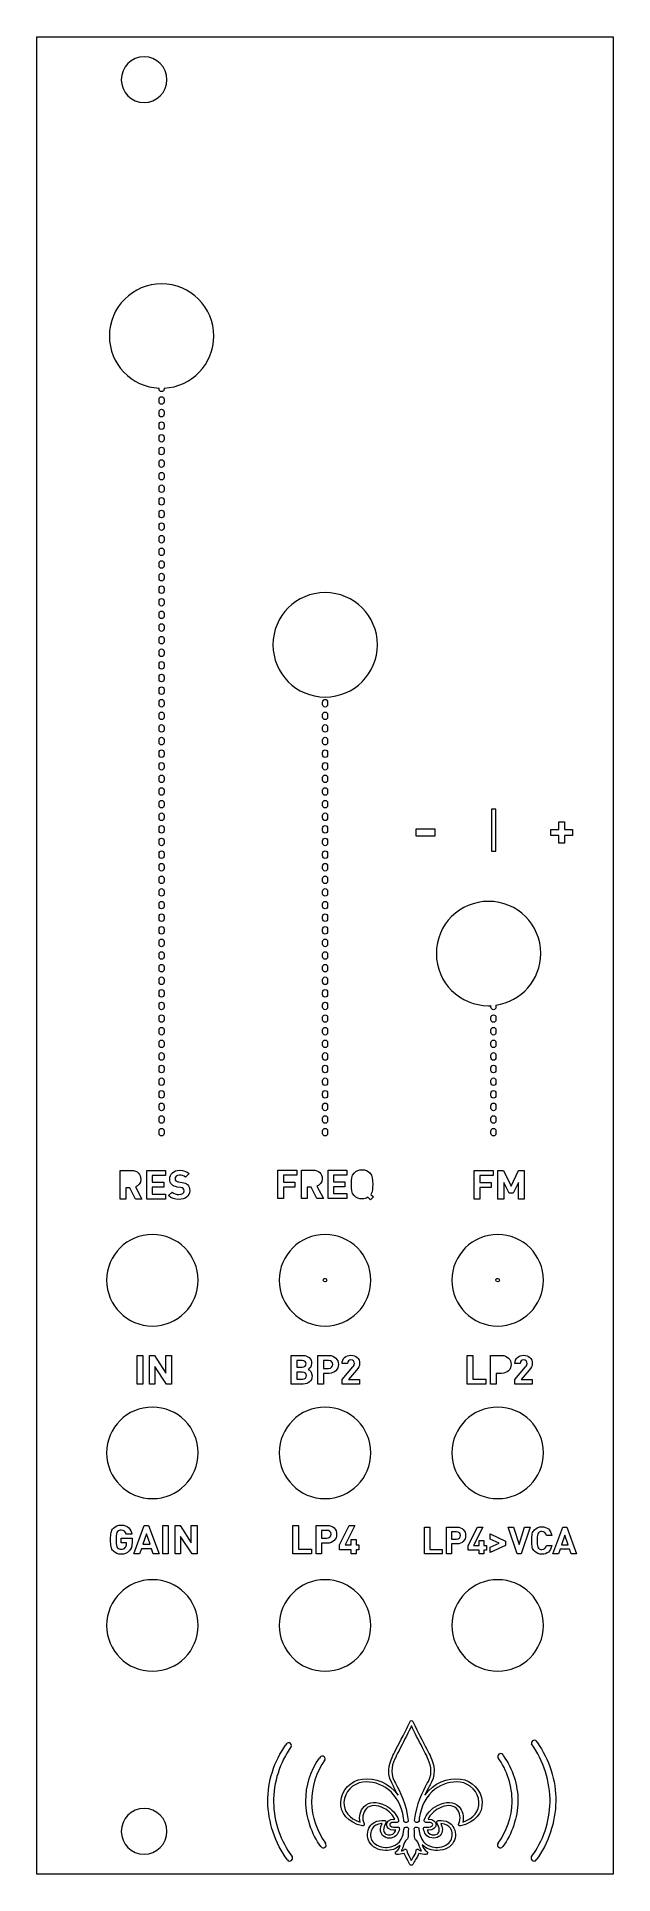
# Model space of a CAD drawing. Header units: millimetres. Extents: x 85 to 125, y -208 to -80.
import ezdxf

# ---------------------------------------------------------------- set-up
doc = ezdxf.new("R2010")
doc.units = ezdxf.units.MM

msp = doc.modelspace()

# ---------------------------------------------------------------- linework, layer by layer
at = {"color": 7, "linetype": 'Continuous', "lineweight": 15}
for p, q in [((84.81, -79.83), (125.11, -79.83)), ((84.81, -208.33), (84.81, -79.83)), ((125.11, -79.83), (125.11, -208.33)), ((93.36, -104.47), (93.36, -104.4)), ((93.36, -105.35), (93.36, -105.17)), ((93.71, -104.4), (93.71, -104.47)), ((93.71, -105.17), (93.71, -105.35)), ((93.36, -106.23), (93.36, -106.06)), ((93.71, -106.06), (93.71, -106.23)), ((93.36, -107.11), (93.36, -106.94)), ((93.36, -108), (93.36, -107.82)), ((93.71, -106.94), (93.71, -107.11)), ((93.71, -107.82), (93.71, -108)), ((93.36, -108.88), (93.36, -108.7)), ((93.71, -108.7), (93.71, -108.88)), ((93.36, -109.76), (93.36, -109.58)), ((93.36, -110.64), (93.36, -110.47)), ((93.71, -109.58), (93.71, -109.76)), ((93.71, -110.47), (93.71, -110.64)), ((93.36, -111.53), (93.36, -111.35)), ((93.71, -111.35), (93.71, -111.53)), ((93.36, -112.41), (93.36, -112.23)), ((93.71, -112.23), (93.71, -112.41)), ((93.36, -113.29), (93.36, -113.11)), ((93.36, -114.17), (93.36, -114)), ((93.71, -113.11), (93.71, -113.29)), ((93.71, -114), (93.71, -114.17)), ((93.36, -115.05), (93.36, -114.88)), ((93.71, -114.88), (93.71, -115.05)), ((93.36, -115.94), (93.36, -115.76)), ((93.36, -116.82), (93.36, -116.64)), ((93.71, -115.76), (93.71, -115.94)), ((93.71, -116.64), (93.71, -116.82)), ((93.36, -117.7), (93.36, -117.52)), ((93.71, -117.52), (93.71, -117.7)), ((93.36, -118.58), (93.36, -118.41)), ((93.36, -119.47), (93.36, -119.29)), ((93.71, -118.41), (93.71, -118.58)), ((93.71, -119.29), (93.71, -119.47)), ((93.36, -120.35), (93.36, -120.17)), ((93.71, -120.17), (93.71, -120.35)), ((93.36, -121.23), (93.36, -121.05)), ((93.36, -122.11), (93.36, -121.94)), ((93.71, -121.05), (93.71, -121.23)), ((93.71, -121.94), (93.71, -122.11)), ((93.36, -122.99), (93.36, -122.82)), ((93.71, -122.82), (93.71, -122.99)), ((93.36, -123.88), (93.36, -123.7)), ((93.36, -124.76), (93.36, -124.58)), ((93.71, -123.7), (93.71, -123.88)), ((93.71, -124.58), (93.71, -124.76)), ((93.36, -125.64), (93.36, -125.46)), ((93.71, -125.46), (93.71, -125.64)), ((93.36, -126.52), (93.36, -126.35)), ((93.71, -126.35), (93.71, -126.52)), ((104.79, -126.52), (104.79, -126.35)), ((105.14, -126.35), (105.14, -126.52)), ((93.36, -127.41), (93.36, -127.23)), ((93.36, -128.29), (93.36, -128.11)), ((93.71, -127.23), (93.71, -127.41)), ((93.71, -128.11), (93.71, -128.29)), ((104.79, -127.41), (104.79, -127.23)), ((104.79, -128.29), (104.79, -128.11)), ((105.14, -127.23), (105.14, -127.41)), ((105.14, -128.11), (105.14, -128.29)), ((93.36, -129.17), (93.36, -128.99)), ((93.71, -128.99), (93.71, -129.17)), ((104.79, -129.17), (104.79, -128.99)), ((105.14, -128.99), (105.14, -129.17)), ((93.36, -130.05), (93.36, -129.88)), ((93.36, -130.93), (93.36, -130.76)), ((93.71, -129.88), (93.71, -130.05)), ((93.71, -130.76), (93.71, -130.93)), ((104.79, -130.05), (104.79, -129.88)), ((104.79, -130.93), (104.79, -130.76)), ((105.14, -129.88), (105.14, -130.05)), ((105.14, -130.76), (105.14, -130.93)), ((93.36, -131.82), (93.36, -131.64)), ((93.71, -131.64), (93.71, -131.82)), ((104.79, -131.82), (104.79, -131.64)), ((105.14, -131.64), (105.14, -131.82)), ((93.36, -132.7), (93.36, -132.52)), ((93.36, -133.58), (93.36, -133.4)), ((93.71, -132.52), (93.71, -132.7)), ((93.71, -133.4), (93.71, -133.58)), ((104.79, -132.7), (104.79, -132.52)), ((104.79, -133.58), (104.79, -133.4)), ((105.14, -132.52), (105.14, -132.7)), ((105.14, -133.4), (105.14, -133.58)), ((93.36, -134.46), (93.36, -134.29)), ((93.71, -134.29), (93.71, -134.46)), ((104.79, -134.46), (104.79, -134.29)), ((105.14, -134.29), (105.14, -134.46)), ((116.59, -133.85), (116.59, -136.78)), ((116.89, -133.85), (116.59, -133.85)), ((116.89, -136.78), (116.89, -133.85)), ((121.3, -135.27), (121.3, -134.72)), ((121.3, -134.72), (121.71, -134.72)), ((121.71, -134.72), (121.71, -135.27)), ((93.36, -135.35), (93.36, -135.17)), ((93.36, -136.23), (93.36, -136.05)), ((93.71, -135.17), (93.71, -135.35)), ((93.71, -136.05), (93.71, -136.23)), ((104.79, -135.35), (104.79, -135.17)), ((104.79, -136.23), (104.79, -136.05)), ((105.14, -135.17), (105.14, -135.35)), ((105.14, -136.05), (105.14, -136.23)), ((111.32, -135.22), (112.63, -135.22)), ((111.32, -135.73), (111.32, -135.22)), ((112.63, -135.73), (111.32, -135.73)), ((112.63, -135.22), (112.63, -135.73)), ((120.75, -135.68), (120.75, -135.27)), ((120.75, -135.27), (121.3, -135.27)), ((121.3, -135.68), (120.75, -135.68)), ((121.3, -136.22), (121.3, -135.68)), ((121.71, -135.27), (122.25, -135.27)), ((122.25, -135.68), (121.71, -135.68)), ((121.71, -135.68), (121.71, -136.22)), ((122.25, -135.27), (122.25, -135.68)), ((93.36, -137.11), (93.36, -136.93)), ((93.71, -136.93), (93.71, -137.11)), ((104.79, -137.11), (104.79, -136.93)), ((105.14, -136.93), (105.14, -137.11)), ((116.59, -136.78), (116.89, -136.78)), ((121.71, -136.22), (121.3, -136.22)), ((93.36, -137.99), (93.36, -137.82)), ((93.36, -138.87), (93.36, -138.7)), ((93.71, -137.82), (93.71, -137.99)), ((93.71, -138.7), (93.71, -138.87)), ((104.79, -137.99), (104.79, -137.82)), ((104.79, -138.87), (104.79, -138.7)), ((105.14, -137.82), (105.14, -137.99)), ((105.14, -138.7), (105.14, -138.87)), ((93.36, -139.76), (93.36, -139.58)), ((93.71, -139.58), (93.71, -139.76)), ((104.79, -139.76), (104.79, -139.58)), ((105.14, -139.58), (105.14, -139.76)), ((93.36, -140.64), (93.36, -140.46)), ((93.36, -141.52), (93.36, -141.34)), ((93.71, -140.46), (93.71, -140.64)), ((93.71, -141.34), (93.71, -141.52)), ((104.79, -140.64), (104.79, -140.46)), ((104.79, -141.52), (104.79, -141.34)), ((105.14, -140.46), (105.14, -140.64)), ((105.14, -141.34), (105.14, -141.52)), ((93.36, -142.4), (93.36, -142.23)), ((93.71, -142.23), (93.71, -142.4)), ((104.79, -142.4), (104.79, -142.23)), ((105.14, -142.23), (105.14, -142.4)), ((93.36, -143.28), (93.36, -143.11)), ((93.71, -143.11), (93.71, -143.28)), ((104.79, -143.28), (104.79, -143.11)), ((105.14, -143.11), (105.14, -143.28)), ((93.36, -144.17), (93.36, -143.99)), ((93.36, -145.05), (93.36, -144.87)), ((93.71, -143.99), (93.71, -144.17)), ((93.71, -144.87), (93.71, -145.05)), ((104.79, -144.17), (104.79, -143.99)), ((104.79, -145.05), (104.79, -144.87)), ((105.14, -143.99), (105.14, -144.17)), ((105.14, -144.87), (105.14, -145.05)), ((93.36, -145.93), (93.36, -145.76)), ((93.71, -145.76), (93.71, -145.93)), ((104.79, -145.93), (104.79, -145.76)), ((105.14, -145.76), (105.14, -145.93)), ((93.36, -146.81), (93.36, -146.64)), ((93.36, -147.7), (93.36, -147.52)), ((93.71, -146.64), (93.71, -146.81)), ((93.71, -147.52), (93.71, -147.7)), ((104.79, -146.81), (104.79, -146.64)), ((104.79, -147.7), (104.79, -147.52)), ((105.14, -146.64), (105.14, -146.81)), ((105.14, -147.52), (105.14, -147.7)), ((116.56, -147.7), (116.56, -147.58)), ((116.91, -147.55), (116.91, -147.7)), ((93.36, -148.58), (93.36, -148.4)), ((93.71, -148.4), (93.71, -148.58)), ((104.79, -148.58), (104.79, -148.4)), ((105.14, -148.4), (105.14, -148.58)), ((116.56, -148.58), (116.56, -148.4)), ((116.91, -148.4), (116.91, -148.58)), ((93.36, -149.46), (93.36, -149.28)), ((93.36, -150.34), (93.36, -150.17)), ((93.71, -149.28), (93.71, -149.46)), ((93.71, -150.17), (93.71, -150.34)), ((104.79, -149.46), (104.79, -149.28)), ((104.79, -150.34), (104.79, -150.17)), ((105.14, -149.28), (105.14, -149.46)), ((105.14, -150.17), (105.14, -150.34)), ((116.56, -149.46), (116.56, -149.28)), ((116.56, -150.34), (116.56, -150.17)), ((116.91, -149.28), (116.91, -149.46)), ((116.91, -150.17), (116.91, -150.34)), ((93.36, -151.22), (93.36, -151.05)), ((93.71, -151.05), (93.71, -151.22)), ((104.79, -151.22), (104.79, -151.05)), ((105.14, -151.05), (105.14, -151.22)), ((116.56, -151.22), (116.56, -151.05)), ((116.91, -151.05), (116.91, -151.22)), ((93.36, -152.11), (93.36, -151.93)), ((93.36, -152.99), (93.36, -152.81)), ((93.71, -151.93), (93.71, -152.11)), ((93.71, -152.81), (93.71, -152.99)), ((104.79, -152.11), (104.79, -151.93)), ((104.79, -152.99), (104.79, -152.81)), ((105.14, -151.93), (105.14, -152.11)), ((105.14, -152.81), (105.14, -152.99)), ((116.56, -152.11), (116.56, -151.93)), ((116.56, -152.99), (116.56, -152.81)), ((116.91, -151.93), (116.91, -152.11)), ((116.91, -152.81), (116.91, -152.99)), ((93.36, -153.87), (93.36, -153.7)), ((93.71, -153.7), (93.71, -153.87)), ((104.79, -153.87), (104.79, -153.7)), ((105.14, -153.7), (105.14, -153.87)), ((116.56, -153.87), (116.56, -153.7)), ((116.91, -153.7), (116.91, -153.87)), ((93.36, -154.75), (93.36, -154.58)), ((93.36, -155.64), (93.36, -155.46)), ((93.71, -154.58), (93.71, -154.75)), ((93.71, -155.46), (93.71, -155.64)), ((104.79, -154.75), (104.79, -154.58)), ((104.79, -155.64), (104.79, -155.46)), ((105.14, -154.58), (105.14, -154.75)), ((105.14, -155.46), (105.14, -155.64)), ((116.56, -154.75), (116.56, -154.58)), ((116.56, -155.64), (116.56, -155.46)), ((116.91, -154.58), (116.91, -154.75)), ((116.91, -155.46), (116.91, -155.64)), ((93.36, -156.52), (93.36, -156.34)), ((93.71, -156.34), (93.71, -156.52)), ((104.79, -156.52), (104.79, -156.34)), ((105.14, -156.34), (105.14, -156.52)), ((116.56, -156.52), (116.56, -156.34)), ((116.91, -156.34), (116.91, -156.52)), ((90.64, -161.12), (90.64, -159.11)), ((90.64, -159.11), (91.43, -159.11)), ((92.49, -159.11), (93.81, -159.11)), ((92.49, -161.12), (92.49, -159.11)), ((93.81, -159.11), (93.81, -159.46)), ((95.45, -159.33), (95.2, -159.58)), ((101.66, -161.08), (101.66, -159.08)), ((101.66, -159.08), (102.98, -159.08)), ((102.98, -159.08), (102.98, -159.43)), ((103.32, -161.08), (103.32, -159.08)), ((103.32, -159.08), (104.11, -159.08)), ((105.17, -161.08), (105.17, -159.08)), ((105.17, -159.08), (106.49, -159.08)), ((106.49, -159.08), (106.49, -159.43)), ((115.39, -159.11), (116.71, -159.11)), ((115.39, -161.12), (115.39, -159.11)), ((116.71, -159.11), (116.71, -159.46)), ((117.05, -161.12), (117.05, -159.11)), ((117.05, -159.11), (117.44, -159.11)), ((117.44, -159.11), (117.97, -160.2)), ((117.97, -160.2), (118.49, -159.11)), ((118.49, -159.11), (118.87, -159.11)), ((118.87, -159.11), (118.87, -161.12)), ((91.32, -160.32), (91.04, -160.32)), ((91.04, -160.32), (91.04, -161.12)), ((91.71, -161.12), (91.32, -160.32)), ((91.72, -160.26), (92.16, -161.12)), ((93.81, -159.46), (92.88, -159.46)), ((92.88, -159.46), (92.88, -159.93)), ((92.88, -159.93), (93.68, -159.93)), ((93.68, -160.28), (92.88, -160.28)), ((92.88, -160.28), (92.88, -160.77)), ((93.68, -159.93), (93.68, -160.28)), ((94.02, -160.87), (94.27, -160.62)), ((94.87, -160.3), (94.63, -160.27)), ((94.72, -159.91), (94.96, -159.95)), ((102.98, -159.43), (102.05, -159.43)), ((102.05, -159.43), (102.05, -159.92)), ((102.05, -159.92), (102.84, -159.92)), ((102.84, -160.27), (102.05, -160.27)), ((102.05, -160.27), (102.05, -161.08)), ((102.84, -159.92), (102.84, -160.27)), ((104, -160.28), (103.71, -160.28)), ((103.71, -160.28), (103.71, -161.08)), ((104.39, -161.08), (104, -160.28)), ((104.39, -160.22), (104.84, -161.08)), ((106.49, -159.43), (105.56, -159.43)), ((105.56, -159.43), (105.56, -159.9)), ((105.56, -159.9), (106.35, -159.9)), ((106.35, -160.25), (105.56, -160.25)), ((105.56, -160.25), (105.56, -160.73)), ((106.35, -159.9), (106.35, -160.25)), ((116.71, -159.46), (115.78, -159.46)), ((115.78, -159.46), (115.78, -159.96)), ((115.78, -159.96), (116.57, -159.96)), ((116.57, -160.31), (115.78, -160.31)), ((115.78, -160.31), (115.78, -161.12)), ((116.57, -159.96), (116.57, -160.31)), ((117.83, -160.71), (117.45, -159.95)), ((117.45, -159.95), (117.45, -161.12)), ((118.48, -159.95), (118.1, -160.71)), ((118.48, -161.12), (118.48, -159.95)), ((91.04, -161.12), (90.64, -161.12)), ((92.16, -161.12), (91.71, -161.12)), ((93.81, -161.12), (92.49, -161.12)), ((92.88, -160.77), (93.81, -160.77)), ((93.81, -160.77), (93.81, -161.12)), ((102.05, -161.08), (101.66, -161.08)), ((103.71, -161.08), (103.32, -161.08)), ((104.84, -161.08), (104.39, -161.08)), ((106.49, -161.08), (105.17, -161.08)), ((105.56, -160.73), (106.49, -160.73)), ((106.49, -160.73), (106.49, -161.08)), ((108.13, -161.17), (107.96, -160.99)), ((108.34, -160.96), (108.13, -161.17)), ((108.17, -160.79), (108.34, -160.96)), ((115.78, -161.12), (115.39, -161.12)), ((117.45, -161.12), (117.05, -161.12)), ((118.1, -160.71), (117.83, -160.71)), ((118.87, -161.12), (118.48, -161.12)), ((91.82, -174.05), (91.82, -172.05)), ((91.82, -172.05), (92.21, -172.05)), ((92.21, -172.05), (92.21, -174.05)), ((92.68, -174.05), (92.68, -172.05)), ((92.68, -172.05), (93.03, -172.05)), ((93.03, -172.05), (93.83, -173.28)), ((93.83, -173.28), (93.83, -172.05)), ((93.83, -172.05), (94.22, -172.05)), ((94.22, -172.05), (94.22, -174.05)), ((102.59, -174.05), (102.59, -172.05)), ((102.59, -172.05), (103.4, -172.05)), ((104.45, -174.05), (104.45, -172.05)), ((104.45, -172.05), (105.23, -172.05)), ((114.9, -174.05), (114.9, -172.05)), ((114.9, -172.05), (115.29, -172.05)), ((115.29, -172.05), (115.29, -173.7)), ((116.52, -174.05), (116.52, -172.05)), ((116.52, -172.05), (117.3, -172.05)), ((93.87, -174.05), (93.07, -172.82)), ((93.07, -172.82), (93.07, -174.05)), ((103.37, -172.4), (102.98, -172.4)), ((102.98, -172.4), (102.98, -172.86)), ((102.98, -172.86), (103.37, -172.86)), ((103.39, -173.21), (102.98, -173.21)), ((102.98, -173.21), (102.98, -173.7)), ((105.21, -172.4), (104.84, -172.4)), ((104.84, -172.4), (104.84, -172.95)), ((104.84, -172.95), (105.21, -172.95)), ((105.23, -173.3), (104.84, -173.3)), ((104.84, -173.3), (104.84, -174.05)), ((106.52, -172.62), (106.15, -172.62)), ((106.15, -173.72), (106.9, -172.85)), ((107.16, -173.07), (106.6, -173.72)), ((117.3, -173.3), (116.92, -173.3)), ((116.92, -173.3), (116.92, -174.05)), ((118.6, -172.62), (118.23, -172.62)), ((118.23, -173.72), (118.98, -172.85)), ((119.24, -173.07), (118.68, -173.72)), ((92.21, -174.05), (91.82, -174.05)), ((93.07, -174.05), (92.68, -174.05)), ((94.22, -174.05), (93.87, -174.05)), ((103.43, -174.05), (102.59, -174.05)), ((102.98, -173.7), (103.39, -173.7)), ((104.84, -174.05), (104.45, -174.05)), ((106.15, -174.05), (106.15, -173.72)), ((107.38, -174.05), (106.15, -174.05)), ((106.6, -173.72), (107.38, -173.72)), ((107.38, -173.72), (107.38, -174.05)), ((116.2, -174.05), (114.9, -174.05)), ((115.29, -173.7), (116.2, -173.7)), ((116.2, -173.7), (116.2, -174.05)), ((116.92, -174.05), (116.52, -174.05)), ((118.23, -174.05), (118.23, -173.72)), ((119.45, -174.05), (118.23, -174.05)), ((118.68, -173.72), (119.45, -173.72)), ((119.45, -173.72), (119.45, -174.05)), ((90.71, -185.15), (90.71, -184.82)), ((90.71, -184.82), (91.47, -184.82)), ((91.46, -184.55), (91.07, -184.55)), ((91.47, -184.82), (91.47, -185.11)), ((91.59, -185.93), (92.32, -183.93)), ((92.48, -184.52), (92.23, -185.25)), ((92.32, -183.93), (92.62, -183.93)), ((92.73, -185.25), (92.48, -184.52)), ((92.62, -183.93), (93.36, -185.93)), ((93.61, -185.93), (93.61, -183.93)), ((93.61, -183.93), (94, -183.93)), ((94, -183.93), (94, -185.93)), ((94.47, -185.93), (94.47, -183.93)), ((94.47, -183.93), (94.82, -183.93)), ((94.82, -183.93), (95.61, -185.16)), ((95.66, -185.93), (94.86, -184.7)), ((94.86, -184.7), (94.86, -185.93)), ((95.61, -185.16), (95.61, -183.93)), ((95.61, -183.93), (96.01, -183.93)), ((96.01, -183.93), (96.01, -185.93)), ((102.71, -185.93), (102.71, -183.93)), ((102.71, -183.93), (103.1, -183.93)), ((103.1, -183.93), (103.1, -185.59)), ((104.33, -185.93), (104.33, -183.93)), ((104.33, -183.93), (105.11, -183.93)), ((105.09, -184.28), (104.72, -184.28)), ((104.72, -184.28), (104.72, -184.83)), ((104.72, -184.83), (105.09, -184.83)), ((105.96, -185.3), (106.65, -183.93)), ((107.05, -183.93), (106.36, -185.3)), ((106.65, -183.93), (107.05, -183.93)), ((106.78, -185.3), (106.78, -184.93)), ((106.78, -184.93), (107.13, -184.93)), ((107.13, -184.93), (107.13, -185.3)), ((111.92, -185.93), (111.92, -184.05)), ((111.92, -184.05), (112.28, -184.05)), ((112.28, -184.05), (112.28, -185.61)), ((113.44, -185.93), (113.44, -184.05)), ((113.44, -184.05), (114.17, -184.05)), ((114.15, -184.38), (113.81, -184.38)), ((113.81, -184.38), (113.81, -184.89)), ((113.81, -184.89), (114.15, -184.89)), ((114.96, -185.34), (115.61, -184.05)), ((115.98, -184.05), (115.34, -185.34)), ((115.61, -184.05), (115.98, -184.05)), ((115.73, -185.34), (115.73, -184.99)), ((115.73, -184.99), (116.06, -184.99)), ((116.06, -184.99), (116.06, -185.34)), ((116.5, -184.53), (117.58, -185.03)), ((116.5, -184.9), (116.5, -184.53)), ((117.14, -185.18), (116.5, -184.9)), ((117.58, -185.03), (117.58, -185.33)), ((118.38, -185.93), (117.76, -184.05)), ((117.76, -184.05), (118.14, -184.05)), ((118.14, -184.05), (118.52, -185.28)), ((118.52, -185.28), (118.9, -184.05)), ((119.29, -184.05), (118.66, -185.93)), ((118.9, -184.05), (119.29, -184.05)), ((120.81, -184.63), (120.44, -184.63)), ((120.89, -185.93), (121.58, -184.05)), ((121.73, -184.61), (121.49, -185.29)), ((121.58, -184.05), (121.87, -184.05)), ((121.96, -185.29), (121.73, -184.61)), ((121.87, -184.05), (122.55, -185.93)), ((91.08, -185.15), (90.71, -185.15)), ((91.08, -185.22), (91.08, -185.15)), ((91.99, -185.93), (91.59, -185.93)), ((92.12, -185.58), (91.99, -185.93)), ((92.83, -185.58), (92.12, -185.58)), ((92.23, -185.25), (92.73, -185.25)), ((92.95, -185.93), (92.83, -185.58)), ((93.36, -185.93), (92.95, -185.93)), ((94, -185.93), (93.61, -185.93)), ((94.86, -185.93), (94.47, -185.93)), ((96.01, -185.93), (95.66, -185.93)), ((104.01, -185.93), (102.71, -185.93)), ((103.1, -185.59), (104.01, -185.59)), ((104.01, -185.59), (104.01, -185.93)), ((104.72, -185.93), (104.33, -185.93)), ((105.11, -185.18), (104.72, -185.18)), ((104.72, -185.18), (104.72, -185.93)), ((105.96, -185.65), (105.96, -185.3)), ((106.78, -185.65), (105.96, -185.65)), ((106.36, -185.3), (106.78, -185.3)), ((106.78, -185.93), (106.78, -185.65)), ((107.13, -185.93), (106.78, -185.93)), ((107.13, -185.3), (107.32, -185.3)), ((107.32, -185.65), (107.13, -185.65)), ((107.13, -185.65), (107.13, -185.93)), ((107.32, -185.3), (107.32, -185.65)), ((113.14, -185.93), (111.92, -185.93)), ((112.28, -185.61), (113.14, -185.61)), ((113.14, -185.61), (113.14, -185.93)), ((113.81, -185.93), (113.44, -185.93)), ((114.17, -185.23), (113.81, -185.23)), ((113.81, -185.23), (113.81, -185.93)), ((114.96, -185.67), (114.96, -185.34)), ((115.73, -185.67), (114.96, -185.67)), ((115.34, -185.34), (115.73, -185.34)), ((115.73, -185.93), (115.73, -185.67)), ((116.06, -185.93), (115.73, -185.93)), ((116.06, -185.34), (116.24, -185.34)), ((116.24, -185.67), (116.06, -185.67)), ((116.06, -185.67), (116.06, -185.93)), ((116.24, -185.34), (116.24, -185.67)), ((116.5, -185.46), (117.14, -185.18)), ((117.58, -185.33), (116.5, -185.82)), ((116.5, -185.82), (116.5, -185.46)), ((118.66, -185.93), (118.38, -185.93)), ((120.44, -185.35), (120.81, -185.35)), ((121.27, -185.93), (120.89, -185.93)), ((121.39, -185.6), (121.27, -185.93)), ((122.06, -185.6), (121.39, -185.6)), ((121.49, -185.29), (121.96, -185.29)), ((122.17, -185.93), (122.06, -185.6)), ((122.55, -185.93), (122.17, -185.93)), ((109.69, -202.08), (109.62, -201.94)), ((109.81, -201.84), (109.88, -201.97)), ((112.11, -201.97), (112.19, -201.84)), ((112.38, -201.94), (112.31, -202.08)), ((109.75, -204.48), (109.84, -204.48)), ((110, -204.7), (109.75, -204.7)), ((109.75, -205.03), (110.05, -205.03)), ((109.9, -205.25), (109.75, -205.25)), ((110.66, -204.7), (110.58, -204.7)), ((110.59, -205.03), (110.68, -205.03)), ((111.31, -205.03), (111.41, -205.03)), ((111.42, -204.7), (111.33, -204.7)), ((111.95, -205.03), (112.22, -205.03)), ((112.22, -204.7), (112, -204.7)), ((112.22, -205.25), (112.1, -205.25)), ((112.16, -204.48), (112.22, -204.48)), ((110.99, -207.7), (110.99, -207.7)), ((125.11, -208.33), (84.81, -208.33))]:
    msp.add_line(p, q, dxfattribs=at)
for points, knots in [([(93.91, -82.83), (93.91, -81.94), (93.19, -81.23), (92.31, -81.23), (91.42, -81.23), (90.71, -81.94), (90.71, -82.83)], [2, 2, 2, 2, 3, 3, 3, 4, 4, 4, 4]), ([(90.71, -82.83), (90.71, -83.71), (91.42, -84.43), (92.31, -84.43), (93.19, -84.43), (93.91, -83.71), (93.91, -82.83)], [0, 0, 0, 0, 1, 1, 1, 2, 2, 2, 2]), ([(97.18, -100.76), (97.18, -98.74), (95.55, -97.11), (93.53, -97.11), (91.52, -97.11), (89.88, -98.74), (89.88, -100.76)], [2, 2, 2, 2, 3, 3, 3, 4, 4, 4, 4]), ([(108.62, -122.35), (108.62, -120.33), (106.98, -118.7), (104.97, -118.7), (102.95, -118.7), (101.32, -120.33), (101.32, -122.35)], [2, 2, 2, 2, 3, 3, 3, 4, 4, 4, 4]), ([(101.32, -122.35), (101.32, -124.36), (102.95, -126), (104.97, -126), (106.98, -126), (108.62, -124.36), (108.62, -122.35)], [0, 0, 0, 0, 1, 1, 1, 2, 2, 2, 2]), ([(120.04, -143.94), (120.04, -141.92), (118.41, -140.29), (116.39, -140.29), (114.38, -140.29), (112.74, -141.92), (112.74, -143.94)], [2, 2, 2, 2, 3, 3, 3, 4, 4, 4, 4]), ([(112.74, -143.94), (112.74, -145.95), (114.38, -147.59), (116.39, -147.59), (116.45, -147.59), (116.51, -147.59), (116.56, -147.58)], [0, 0, 0, 0, 1, 1, 1, 1.027834, 1.027834, 1.027834, 1.027834]), ([(96.09, -166.79), (96.09, -165.02), (94.66, -163.59), (92.89, -163.59), (91.12, -163.59), (89.69, -165.02), (89.69, -166.79)], [2, 2, 2, 2, 3, 3, 3, 4, 4, 4, 4]), ([(108.16, -166.79), (108.16, -165.02), (106.73, -163.59), (104.96, -163.59), (103.19, -163.59), (101.76, -165.02), (101.76, -166.79)], [2, 2, 2, 2, 3, 3, 3, 4, 4, 4, 4]), ([(120.23, -166.79), (120.23, -165.02), (118.8, -163.59), (117.03, -163.59), (115.26, -163.59), (113.83, -165.02), (113.83, -166.79)], [2, 2, 2, 2, 3, 3, 3, 4, 4, 4, 4]), ([(89.69, -166.79), (89.69, -168.56), (91.12, -169.99), (92.89, -169.99), (94.66, -169.99), (96.09, -168.56), (96.09, -166.79)], [0, 0, 0, 0, 1, 1, 1, 2, 2, 2, 2]), ([(101.76, -166.79), (101.76, -168.56), (103.19, -169.99), (104.96, -169.99), (106.73, -169.99), (108.16, -168.56), (108.16, -166.79)], [0, 0, 0, 0, 1, 1, 1, 2, 2, 2, 2]), ([(104.83, -166.79), (104.83, -166.72), (104.89, -166.66), (104.96, -166.66), (105.03, -166.66), (105.08, -166.72), (105.08, -166.79)], [2, 2, 2, 2, 3, 3, 3, 4, 4, 4, 4]), ([(105.08, -166.79), (105.08, -166.86), (105.03, -166.91), (104.96, -166.91), (104.89, -166.91), (104.83, -166.86), (104.83, -166.79)], [0, 0, 0, 0, 1, 1, 1, 2, 2, 2, 2]), ([(113.83, -166.79), (113.83, -168.56), (115.26, -169.99), (117.03, -169.99), (118.8, -169.99), (120.23, -168.56), (120.23, -166.79)], [0, 0, 0, 0, 1, 1, 1, 2, 2, 2, 2]), ([(116.9, -166.79), (116.9, -166.72), (116.96, -166.66), (117.03, -166.66), (117.1, -166.66), (117.15, -166.72), (117.15, -166.79)], [2, 2, 2, 2, 3, 3, 3, 4, 4, 4, 4]), ([(117.15, -166.79), (117.15, -166.86), (117.1, -166.91), (117.03, -166.91), (116.96, -166.91), (116.9, -166.86), (116.9, -166.79)], [0, 0, 0, 0, 1, 1, 1, 2, 2, 2, 2]), ([(96.09, -178.86), (96.09, -177.09), (94.66, -175.66), (92.89, -175.66), (91.12, -175.66), (89.69, -177.09), (89.69, -178.86)], [2, 2, 2, 2, 3, 3, 3, 4, 4, 4, 4]), ([(108.16, -178.86), (108.16, -177.09), (106.73, -175.66), (104.96, -175.66), (103.19, -175.66), (101.76, -177.09), (101.76, -178.86)], [2, 2, 2, 2, 3, 3, 3, 4, 4, 4, 4]), ([(120.23, -178.86), (120.23, -177.09), (118.8, -175.66), (117.03, -175.66), (115.26, -175.66), (113.83, -177.09), (113.83, -178.86)], [2, 2, 2, 2, 3, 3, 3, 4, 4, 4, 4]), ([(89.69, -178.86), (89.69, -180.63), (91.12, -182.06), (92.89, -182.06), (94.66, -182.06), (96.09, -180.63), (96.09, -178.86)], [0, 0, 0, 0, 1, 1, 1, 2, 2, 2, 2]), ([(101.76, -178.86), (101.76, -180.63), (103.19, -182.06), (104.96, -182.06), (106.73, -182.06), (108.16, -180.63), (108.16, -178.86)], [0, 0, 0, 0, 1, 1, 1, 2, 2, 2, 2]), ([(113.83, -178.86), (113.83, -180.63), (115.26, -182.06), (117.03, -182.06), (118.8, -182.06), (120.23, -180.63), (120.23, -178.86)], [0, 0, 0, 0, 1, 1, 1, 2, 2, 2, 2]), ([(96.09, -190.93), (96.09, -189.16), (94.66, -187.73), (92.89, -187.73), (91.12, -187.73), (89.69, -189.16), (89.69, -190.93)], [2, 2, 2, 2, 3, 3, 3, 4, 4, 4, 4]), ([(108.16, -190.93), (108.16, -189.16), (106.73, -187.73), (104.96, -187.73), (103.19, -187.73), (101.76, -189.16), (101.76, -190.93)], [2, 2, 2, 2, 3, 3, 3, 4, 4, 4, 4]), ([(120.23, -190.93), (120.23, -189.16), (118.8, -187.73), (117.03, -187.73), (115.26, -187.73), (113.83, -189.16), (113.83, -190.93)], [2, 2, 2, 2, 3, 3, 3, 4, 4, 4, 4]), ([(89.69, -190.93), (89.69, -192.7), (91.12, -194.13), (92.89, -194.13), (94.66, -194.13), (96.09, -192.7), (96.09, -190.93)], [0, 0, 0, 0, 1, 1, 1, 2, 2, 2, 2]), ([(101.76, -190.93), (101.76, -192.7), (103.19, -194.13), (104.96, -194.13), (106.73, -194.13), (108.16, -192.7), (108.16, -190.93)], [0, 0, 0, 0, 1, 1, 1, 2, 2, 2, 2]), ([(113.83, -190.93), (113.83, -192.7), (115.26, -194.13), (117.03, -194.13), (118.8, -194.13), (120.23, -192.7), (120.23, -190.93)], [0, 0, 0, 0, 1, 1, 1, 2, 2, 2, 2]), ([(102.6, -199.4), (102.63, -199.29), (102.57, -199.18), (102.47, -199.15), (102.36, -199.11), (102.25, -199.17), (102.22, -199.28)], [0, 0, 0, 0, 1, 1, 1, 2, 2, 2, 2]), ([(119.78, -199.1), (119.75, -198.99), (119.64, -198.93), (119.53, -198.97), (119.43, -199), (119.37, -199.11), (119.4, -199.22)], [0, 0, 0, 0, 1, 1, 1, 2, 2, 2, 2]), ([(104.95, -200.33), (104.99, -200.22), (104.93, -200.11), (104.82, -200.07), (104.72, -200.04), (104.61, -200.1), (104.57, -200.2)], [0, 0, 0, 0, 1, 1, 1, 2, 2, 2, 2]), ([(117.42, -200.03), (117.39, -199.92), (117.28, -199.86), (117.17, -199.9), (117.07, -199.93), (117.01, -200.04), (117.04, -200.15)], [0, 0, 0, 0, 1, 1, 1, 2, 2, 2, 2]), ([(93.91, -205.33), (93.91, -204.45), (93.19, -203.73), (92.31, -203.73), (91.42, -203.73), (90.71, -204.45), (90.71, -205.33)], [2, 2, 2, 2, 3, 3, 3, 4, 4, 4, 4]), ([(90.71, -205.33), (90.71, -206.21), (91.42, -206.93), (92.31, -206.93), (93.19, -206.93), (93.91, -206.21), (93.91, -205.33)], [0, 0, 0, 0, 1, 1, 1, 2, 2, 2, 2]), ([(104.67, -206.4), (104.74, -206.49), (104.86, -206.5), (104.95, -206.44), (105.04, -206.37), (105.06, -206.25), (104.99, -206.16)], [0, 0, 0, 0, 1, 1, 1, 2, 2, 2, 2]), ([(117.06, -206.16), (116.99, -206.25), (117.01, -206.37), (117.1, -206.44), (117.19, -206.5), (117.31, -206.49), (117.38, -206.4)], [0, 0, 0, 0, 1, 1, 1, 2, 2, 2, 2]), ([(102.33, -207.33), (102.39, -207.42), (102.52, -207.43), (102.61, -207.37), (102.7, -207.3), (102.71, -207.18), (102.65, -207.09)], [0, 0, 0, 0, 1, 1, 1, 2, 2, 2, 2]), ([(119.4, -207.09), (119.34, -207.18), (119.36, -207.3), (119.44, -207.37), (119.53, -207.43), (119.66, -207.42), (119.72, -207.33)], [0, 0, 0, 0, 1, 1, 1, 2, 2, 2, 2])]:
    msp.add_open_spline(points, degree=3, knots=knots, dxfattribs=at)
for points in [[(89.88, -100.76), (89.88, -102.71), (91.42, -104.31), (93.36, -104.4)], [(93.71, -104.4), (95.64, -104.31), (97.18, -102.71), (97.18, -100.76)], [(93.53, -104.64), (93.44, -104.64), (93.36, -104.57), (93.36, -104.47)], [(93.36, -105.17), (93.36, -105.08), (93.44, -105), (93.53, -105)], [(93.53, -105.53), (93.44, -105.53), (93.36, -105.45), (93.36, -105.35)], [(93.71, -104.47), (93.71, -104.57), (93.63, -104.64), (93.53, -104.64)], [(93.53, -105), (93.63, -105), (93.71, -105.08), (93.71, -105.17)], [(93.71, -105.35), (93.71, -105.45), (93.63, -105.53), (93.53, -105.53)], [(93.36, -106.06), (93.36, -105.96), (93.44, -105.88), (93.53, -105.88)], [(93.53, -106.41), (93.44, -106.41), (93.36, -106.33), (93.36, -106.23)], [(93.53, -105.88), (93.63, -105.88), (93.71, -105.96), (93.71, -106.06)], [(93.71, -106.23), (93.71, -106.33), (93.63, -106.41), (93.53, -106.41)], [(93.36, -106.94), (93.36, -106.84), (93.44, -106.76), (93.53, -106.76)], [(93.53, -107.29), (93.44, -107.29), (93.36, -107.21), (93.36, -107.11)], [(93.36, -107.82), (93.36, -107.72), (93.44, -107.64), (93.53, -107.64)], [(93.53, -106.76), (93.63, -106.76), (93.71, -106.84), (93.71, -106.94)], [(93.71, -107.11), (93.71, -107.21), (93.63, -107.29), (93.53, -107.29)], [(93.53, -107.64), (93.63, -107.64), (93.71, -107.72), (93.71, -107.82)], [(93.53, -108.17), (93.44, -108.17), (93.36, -108.09), (93.36, -108)], [(93.36, -108.7), (93.36, -108.6), (93.44, -108.53), (93.53, -108.53)], [(93.53, -109.06), (93.44, -109.06), (93.36, -108.98), (93.36, -108.88)], [(93.71, -108), (93.71, -108.09), (93.63, -108.17), (93.53, -108.17)], [(93.53, -108.53), (93.63, -108.53), (93.71, -108.6), (93.71, -108.7)], [(93.71, -108.88), (93.71, -108.98), (93.63, -109.06), (93.53, -109.06)], [(93.36, -109.58), (93.36, -109.49), (93.44, -109.41), (93.53, -109.41)], [(93.53, -109.94), (93.44, -109.94), (93.36, -109.86), (93.36, -109.76)], [(93.36, -110.47), (93.36, -110.37), (93.44, -110.29), (93.53, -110.29)], [(93.53, -109.41), (93.63, -109.41), (93.71, -109.49), (93.71, -109.58)], [(93.71, -109.76), (93.71, -109.86), (93.63, -109.94), (93.53, -109.94)], [(93.53, -110.29), (93.63, -110.29), (93.71, -110.37), (93.71, -110.47)], [(93.53, -110.82), (93.44, -110.82), (93.36, -110.74), (93.36, -110.64)], [(93.36, -111.35), (93.36, -111.25), (93.44, -111.17), (93.53, -111.17)], [(93.53, -111.7), (93.44, -111.7), (93.36, -111.62), (93.36, -111.53)], [(93.71, -110.64), (93.71, -110.74), (93.63, -110.82), (93.53, -110.82)], [(93.53, -111.17), (93.63, -111.17), (93.71, -111.25), (93.71, -111.35)], [(93.71, -111.53), (93.71, -111.62), (93.63, -111.7), (93.53, -111.7)], [(93.36, -112.23), (93.36, -112.13), (93.44, -112.05), (93.53, -112.05)], [(93.53, -112.58), (93.44, -112.58), (93.36, -112.51), (93.36, -112.41)], [(93.36, -113.11), (93.36, -113.02), (93.44, -112.94), (93.53, -112.94)], [(93.53, -112.05), (93.63, -112.05), (93.71, -112.13), (93.71, -112.23)], [(93.71, -112.41), (93.71, -112.51), (93.63, -112.58), (93.53, -112.58)], [(93.53, -112.94), (93.63, -112.94), (93.71, -113.02), (93.71, -113.11)], [(93.53, -113.47), (93.44, -113.47), (93.36, -113.39), (93.36, -113.29)], [(93.36, -114), (93.36, -113.9), (93.44, -113.82), (93.53, -113.82)], [(93.53, -114.35), (93.44, -114.35), (93.36, -114.27), (93.36, -114.17)], [(93.71, -113.29), (93.71, -113.39), (93.63, -113.47), (93.53, -113.47)], [(93.53, -113.82), (93.63, -113.82), (93.71, -113.9), (93.71, -114)], [(93.71, -114.17), (93.71, -114.27), (93.63, -114.35), (93.53, -114.35)], [(93.36, -114.88), (93.36, -114.78), (93.44, -114.7), (93.53, -114.7)], [(93.53, -115.23), (93.44, -115.23), (93.36, -115.15), (93.36, -115.05)], [(93.36, -115.76), (93.36, -115.66), (93.44, -115.58), (93.53, -115.58)], [(93.53, -114.7), (93.63, -114.7), (93.71, -114.78), (93.71, -114.88)], [(93.71, -115.05), (93.71, -115.15), (93.63, -115.23), (93.53, -115.23)], [(93.53, -115.58), (93.63, -115.58), (93.71, -115.66), (93.71, -115.76)], [(93.53, -116.11), (93.44, -116.11), (93.36, -116.03), (93.36, -115.94)], [(93.36, -116.64), (93.36, -116.54), (93.44, -116.47), (93.53, -116.47)], [(93.53, -117), (93.44, -117), (93.36, -116.92), (93.36, -116.82)], [(93.71, -115.94), (93.71, -116.03), (93.63, -116.11), (93.53, -116.11)], [(93.53, -116.47), (93.63, -116.47), (93.71, -116.54), (93.71, -116.64)], [(93.71, -116.82), (93.71, -116.92), (93.63, -117), (93.53, -117)], [(93.36, -117.52), (93.36, -117.43), (93.44, -117.35), (93.53, -117.35)], [(93.53, -117.88), (93.44, -117.88), (93.36, -117.8), (93.36, -117.7)], [(93.53, -117.35), (93.63, -117.35), (93.71, -117.43), (93.71, -117.52)], [(93.71, -117.7), (93.71, -117.8), (93.63, -117.88), (93.53, -117.88)], [(93.36, -118.41), (93.36, -118.31), (93.44, -118.23), (93.53, -118.23)], [(93.53, -118.76), (93.44, -118.76), (93.36, -118.68), (93.36, -118.58)], [(93.36, -119.29), (93.36, -119.19), (93.44, -119.11), (93.53, -119.11)], [(93.53, -119.64), (93.44, -119.64), (93.36, -119.56), (93.36, -119.47)], [(93.53, -118.23), (93.63, -118.23), (93.71, -118.31), (93.71, -118.41)], [(93.71, -118.58), (93.71, -118.68), (93.63, -118.76), (93.53, -118.76)], [(93.53, -119.11), (93.63, -119.11), (93.71, -119.19), (93.71, -119.29)], [(93.71, -119.47), (93.71, -119.56), (93.63, -119.64), (93.53, -119.64)], [(93.36, -120.17), (93.36, -120.07), (93.44, -119.99), (93.53, -119.99)], [(93.53, -120.52), (93.44, -120.52), (93.36, -120.45), (93.36, -120.35)], [(93.53, -119.99), (93.63, -119.99), (93.71, -120.07), (93.71, -120.17)], [(93.71, -120.35), (93.71, -120.45), (93.63, -120.52), (93.53, -120.52)], [(93.36, -121.05), (93.36, -120.96), (93.44, -120.88), (93.53, -120.88)], [(93.53, -121.41), (93.44, -121.41), (93.36, -121.33), (93.36, -121.23)], [(93.36, -121.94), (93.36, -121.84), (93.44, -121.76), (93.53, -121.76)], [(93.53, -120.88), (93.63, -120.88), (93.71, -120.96), (93.71, -121.05)], [(93.71, -121.23), (93.71, -121.33), (93.63, -121.41), (93.53, -121.41)], [(93.53, -121.76), (93.63, -121.76), (93.71, -121.84), (93.71, -121.94)], [(93.53, -122.29), (93.44, -122.29), (93.36, -122.21), (93.36, -122.11)], [(93.36, -122.82), (93.36, -122.72), (93.44, -122.64), (93.53, -122.64)], [(93.53, -123.17), (93.44, -123.17), (93.36, -123.09), (93.36, -122.99)], [(93.71, -122.11), (93.71, -122.21), (93.63, -122.29), (93.53, -122.29)], [(93.53, -122.64), (93.63, -122.64), (93.71, -122.72), (93.71, -122.82)], [(93.71, -122.99), (93.71, -123.09), (93.63, -123.17), (93.53, -123.17)], [(93.36, -123.7), (93.36, -123.6), (93.44, -123.52), (93.53, -123.52)], [(93.53, -124.05), (93.44, -124.05), (93.36, -123.97), (93.36, -123.88)], [(93.36, -124.58), (93.36, -124.48), (93.44, -124.41), (93.53, -124.41)], [(93.53, -123.52), (93.63, -123.52), (93.71, -123.6), (93.71, -123.7)], [(93.71, -123.88), (93.71, -123.97), (93.63, -124.05), (93.53, -124.05)], [(93.53, -124.41), (93.63, -124.41), (93.71, -124.48), (93.71, -124.58)], [(93.53, -124.94), (93.44, -124.94), (93.36, -124.86), (93.36, -124.76)], [(93.36, -125.46), (93.36, -125.37), (93.44, -125.29), (93.53, -125.29)], [(93.53, -125.82), (93.44, -125.82), (93.36, -125.74), (93.36, -125.64)], [(93.71, -124.76), (93.71, -124.86), (93.63, -124.94), (93.53, -124.94)], [(93.53, -125.29), (93.63, -125.29), (93.71, -125.37), (93.71, -125.46)], [(93.71, -125.64), (93.71, -125.74), (93.63, -125.82), (93.53, -125.82)], [(93.36, -126.35), (93.36, -126.25), (93.44, -126.17), (93.53, -126.17)], [(93.53, -126.7), (93.44, -126.7), (93.36, -126.62), (93.36, -126.52)], [(93.36, -127.23), (93.36, -127.13), (93.44, -127.05), (93.53, -127.05)], [(93.53, -126.17), (93.63, -126.17), (93.71, -126.25), (93.71, -126.35)], [(93.71, -126.52), (93.71, -126.62), (93.63, -126.7), (93.53, -126.7)], [(93.53, -127.05), (93.63, -127.05), (93.71, -127.13), (93.71, -127.23)], [(104.79, -126.35), (104.79, -126.25), (104.87, -126.17), (104.97, -126.17)], [(104.97, -126.7), (104.87, -126.7), (104.79, -126.62), (104.79, -126.52)], [(104.79, -127.23), (104.79, -127.13), (104.87, -127.05), (104.97, -127.05)], [(104.97, -126.17), (105.07, -126.17), (105.14, -126.25), (105.14, -126.35)], [(105.14, -126.52), (105.14, -126.62), (105.07, -126.7), (104.97, -126.7)], [(104.97, -127.05), (105.07, -127.05), (105.14, -127.13), (105.14, -127.23)], [(93.53, -127.58), (93.44, -127.58), (93.36, -127.5), (93.36, -127.41)], [(93.36, -128.11), (93.36, -128.01), (93.44, -127.93), (93.53, -127.93)], [(93.53, -128.46), (93.44, -128.46), (93.36, -128.38), (93.36, -128.29)], [(93.71, -127.41), (93.71, -127.5), (93.63, -127.58), (93.53, -127.58)], [(93.53, -127.93), (93.63, -127.93), (93.71, -128.01), (93.71, -128.11)], [(93.71, -128.29), (93.71, -128.38), (93.63, -128.46), (93.53, -128.46)], [(104.97, -127.58), (104.87, -127.58), (104.79, -127.5), (104.79, -127.41)], [(104.79, -128.11), (104.79, -128.01), (104.87, -127.93), (104.97, -127.93)], [(104.97, -128.46), (104.87, -128.46), (104.79, -128.38), (104.79, -128.29)], [(105.14, -127.41), (105.14, -127.5), (105.07, -127.58), (104.97, -127.58)], [(104.97, -127.93), (105.07, -127.93), (105.14, -128.01), (105.14, -128.11)], [(105.14, -128.29), (105.14, -128.38), (105.07, -128.46), (104.97, -128.46)], [(93.36, -128.99), (93.36, -128.9), (93.44, -128.82), (93.53, -128.82)], [(93.53, -129.35), (93.44, -129.35), (93.36, -129.27), (93.36, -129.17)], [(93.36, -129.88), (93.36, -129.78), (93.44, -129.7), (93.53, -129.7)], [(93.53, -128.82), (93.63, -128.82), (93.71, -128.9), (93.71, -128.99)], [(93.71, -129.17), (93.71, -129.27), (93.63, -129.35), (93.53, -129.35)], [(93.53, -129.7), (93.63, -129.7), (93.71, -129.78), (93.71, -129.88)], [(104.79, -128.99), (104.79, -128.9), (104.87, -128.82), (104.97, -128.82)], [(104.97, -129.35), (104.87, -129.35), (104.79, -129.27), (104.79, -129.17)], [(104.79, -129.88), (104.79, -129.78), (104.87, -129.7), (104.97, -129.7)], [(104.97, -128.82), (105.07, -128.82), (105.14, -128.9), (105.14, -128.99)], [(105.14, -129.17), (105.14, -129.27), (105.07, -129.35), (104.97, -129.35)], [(104.97, -129.7), (105.07, -129.7), (105.14, -129.78), (105.14, -129.88)], [(93.53, -130.23), (93.44, -130.23), (93.36, -130.15), (93.36, -130.05)], [(93.36, -130.76), (93.36, -130.66), (93.44, -130.58), (93.53, -130.58)], [(93.53, -131.11), (93.44, -131.11), (93.36, -131.03), (93.36, -130.93)], [(93.71, -130.05), (93.71, -130.15), (93.63, -130.23), (93.53, -130.23)], [(93.53, -130.58), (93.63, -130.58), (93.71, -130.66), (93.71, -130.76)], [(93.71, -130.93), (93.71, -131.03), (93.63, -131.11), (93.53, -131.11)], [(104.97, -130.23), (104.87, -130.23), (104.79, -130.15), (104.79, -130.05)], [(104.79, -130.76), (104.79, -130.66), (104.87, -130.58), (104.97, -130.58)], [(104.97, -131.11), (104.87, -131.11), (104.79, -131.03), (104.79, -130.93)], [(105.14, -130.05), (105.14, -130.15), (105.07, -130.23), (104.97, -130.23)], [(104.97, -130.58), (105.07, -130.58), (105.14, -130.66), (105.14, -130.76)], [(105.14, -130.93), (105.14, -131.03), (105.07, -131.11), (104.97, -131.11)], [(93.36, -131.64), (93.36, -131.54), (93.44, -131.46), (93.53, -131.46)], [(93.53, -131.99), (93.44, -131.99), (93.36, -131.91), (93.36, -131.82)], [(93.36, -132.52), (93.36, -132.42), (93.44, -132.35), (93.53, -132.35)], [(93.53, -131.46), (93.63, -131.46), (93.71, -131.54), (93.71, -131.64)], [(93.71, -131.82), (93.71, -131.91), (93.63, -131.99), (93.53, -131.99)], [(93.53, -132.35), (93.63, -132.35), (93.71, -132.42), (93.71, -132.52)], [(104.79, -131.64), (104.79, -131.54), (104.87, -131.46), (104.97, -131.46)], [(104.97, -131.99), (104.87, -131.99), (104.79, -131.91), (104.79, -131.82)], [(104.79, -132.52), (104.79, -132.42), (104.87, -132.35), (104.97, -132.35)], [(104.97, -131.46), (105.07, -131.46), (105.14, -131.54), (105.14, -131.64)], [(105.14, -131.82), (105.14, -131.91), (105.07, -131.99), (104.97, -131.99)], [(104.97, -132.35), (105.07, -132.35), (105.14, -132.42), (105.14, -132.52)], [(93.53, -132.87), (93.44, -132.87), (93.36, -132.8), (93.36, -132.7)], [(93.36, -133.4), (93.36, -133.31), (93.44, -133.23), (93.53, -133.23)], [(93.53, -133.76), (93.44, -133.76), (93.36, -133.68), (93.36, -133.58)], [(93.71, -132.7), (93.71, -132.8), (93.63, -132.87), (93.53, -132.87)], [(93.53, -133.23), (93.63, -133.23), (93.71, -133.31), (93.71, -133.4)], [(93.71, -133.58), (93.71, -133.68), (93.63, -133.76), (93.53, -133.76)], [(104.97, -132.87), (104.87, -132.87), (104.79, -132.8), (104.79, -132.7)], [(104.79, -133.4), (104.79, -133.31), (104.87, -133.23), (104.97, -133.23)], [(104.97, -133.76), (104.87, -133.76), (104.79, -133.68), (104.79, -133.58)], [(105.14, -132.7), (105.14, -132.8), (105.07, -132.87), (104.97, -132.87)], [(104.97, -133.23), (105.07, -133.23), (105.14, -133.31), (105.14, -133.4)], [(105.14, -133.58), (105.14, -133.68), (105.07, -133.76), (104.97, -133.76)], [(93.36, -134.29), (93.36, -134.19), (93.44, -134.11), (93.53, -134.11)], [(93.53, -134.64), (93.44, -134.64), (93.36, -134.56), (93.36, -134.46)], [(93.53, -134.11), (93.63, -134.11), (93.71, -134.19), (93.71, -134.29)], [(93.71, -134.46), (93.71, -134.56), (93.63, -134.64), (93.53, -134.64)], [(104.79, -134.29), (104.79, -134.19), (104.87, -134.11), (104.97, -134.11)], [(104.97, -134.64), (104.87, -134.64), (104.79, -134.56), (104.79, -134.46)], [(104.97, -134.11), (105.07, -134.11), (105.14, -134.19), (105.14, -134.29)], [(105.14, -134.46), (105.14, -134.56), (105.07, -134.64), (104.97, -134.64)], [(93.36, -135.17), (93.36, -135.07), (93.44, -134.99), (93.53, -134.99)], [(93.53, -135.52), (93.44, -135.52), (93.36, -135.44), (93.36, -135.35)], [(93.36, -136.05), (93.36, -135.95), (93.44, -135.87), (93.53, -135.87)], [(93.53, -134.99), (93.63, -134.99), (93.71, -135.07), (93.71, -135.17)], [(93.71, -135.35), (93.71, -135.44), (93.63, -135.52), (93.53, -135.52)], [(93.53, -135.87), (93.63, -135.87), (93.71, -135.95), (93.71, -136.05)], [(104.79, -135.17), (104.79, -135.07), (104.87, -134.99), (104.97, -134.99)], [(104.97, -135.52), (104.87, -135.52), (104.79, -135.44), (104.79, -135.35)], [(104.79, -136.05), (104.79, -135.95), (104.87, -135.87), (104.97, -135.87)], [(104.97, -134.99), (105.07, -134.99), (105.14, -135.07), (105.14, -135.17)], [(105.14, -135.35), (105.14, -135.44), (105.07, -135.52), (104.97, -135.52)], [(104.97, -135.87), (105.07, -135.87), (105.14, -135.95), (105.14, -136.05)], [(93.53, -136.4), (93.44, -136.4), (93.36, -136.32), (93.36, -136.23)], [(93.36, -136.93), (93.36, -136.84), (93.44, -136.76), (93.53, -136.76)], [(93.53, -137.29), (93.44, -137.29), (93.36, -137.21), (93.36, -137.11)], [(93.71, -136.23), (93.71, -136.32), (93.63, -136.4), (93.53, -136.4)], [(93.53, -136.76), (93.63, -136.76), (93.71, -136.84), (93.71, -136.93)], [(93.71, -137.11), (93.71, -137.21), (93.63, -137.29), (93.53, -137.29)], [(104.97, -136.4), (104.87, -136.4), (104.79, -136.32), (104.79, -136.23)], [(104.79, -136.93), (104.79, -136.84), (104.87, -136.76), (104.97, -136.76)], [(104.97, -137.29), (104.87, -137.29), (104.79, -137.21), (104.79, -137.11)], [(105.14, -136.23), (105.14, -136.32), (105.07, -136.4), (104.97, -136.4)], [(104.97, -136.76), (105.07, -136.76), (105.14, -136.84), (105.14, -136.93)], [(105.14, -137.11), (105.14, -137.21), (105.07, -137.29), (104.97, -137.29)], [(93.36, -137.82), (93.36, -137.72), (93.44, -137.64), (93.53, -137.64)], [(93.53, -138.17), (93.44, -138.17), (93.36, -138.09), (93.36, -137.99)], [(93.36, -138.7), (93.36, -138.6), (93.44, -138.52), (93.53, -138.52)], [(93.53, -137.64), (93.63, -137.64), (93.71, -137.72), (93.71, -137.82)], [(93.71, -137.99), (93.71, -138.09), (93.63, -138.17), (93.53, -138.17)], [(93.53, -138.52), (93.63, -138.52), (93.71, -138.6), (93.71, -138.7)], [(104.79, -137.82), (104.79, -137.72), (104.87, -137.64), (104.97, -137.64)], [(104.97, -138.17), (104.87, -138.17), (104.79, -138.09), (104.79, -137.99)], [(104.79, -138.7), (104.79, -138.6), (104.87, -138.52), (104.97, -138.52)], [(104.97, -137.64), (105.07, -137.64), (105.14, -137.72), (105.14, -137.82)], [(105.14, -137.99), (105.14, -138.09), (105.07, -138.17), (104.97, -138.17)], [(104.97, -138.52), (105.07, -138.52), (105.14, -138.6), (105.14, -138.7)], [(93.53, -139.05), (93.44, -139.05), (93.36, -138.97), (93.36, -138.87)], [(93.36, -139.58), (93.36, -139.48), (93.44, -139.4), (93.53, -139.4)], [(93.53, -139.93), (93.44, -139.93), (93.36, -139.85), (93.36, -139.76)], [(93.71, -138.87), (93.71, -138.97), (93.63, -139.05), (93.53, -139.05)], [(93.53, -139.4), (93.63, -139.4), (93.71, -139.48), (93.71, -139.58)], [(93.71, -139.76), (93.71, -139.85), (93.63, -139.93), (93.53, -139.93)], [(104.97, -139.05), (104.87, -139.05), (104.79, -138.97), (104.79, -138.87)], [(104.79, -139.58), (104.79, -139.48), (104.87, -139.4), (104.97, -139.4)], [(104.97, -139.93), (104.87, -139.93), (104.79, -139.85), (104.79, -139.76)], [(105.14, -138.87), (105.14, -138.97), (105.07, -139.05), (104.97, -139.05)], [(104.97, -139.4), (105.07, -139.4), (105.14, -139.48), (105.14, -139.58)], [(105.14, -139.76), (105.14, -139.85), (105.07, -139.93), (104.97, -139.93)], [(93.36, -140.46), (93.36, -140.36), (93.44, -140.29), (93.53, -140.29)], [(93.53, -140.81), (93.44, -140.81), (93.36, -140.74), (93.36, -140.64)], [(93.36, -141.34), (93.36, -141.25), (93.44, -141.17), (93.53, -141.17)], [(93.53, -140.29), (93.63, -140.29), (93.71, -140.36), (93.71, -140.46)], [(93.71, -140.64), (93.71, -140.74), (93.63, -140.81), (93.53, -140.81)], [(93.53, -141.17), (93.63, -141.17), (93.71, -141.25), (93.71, -141.34)], [(104.79, -140.46), (104.79, -140.36), (104.87, -140.29), (104.97, -140.29)], [(104.97, -140.81), (104.87, -140.81), (104.79, -140.74), (104.79, -140.64)], [(104.79, -141.34), (104.79, -141.25), (104.87, -141.17), (104.97, -141.17)], [(104.97, -140.29), (105.07, -140.29), (105.14, -140.36), (105.14, -140.46)], [(105.14, -140.64), (105.14, -140.74), (105.07, -140.81), (104.97, -140.81)], [(104.97, -141.17), (105.07, -141.17), (105.14, -141.25), (105.14, -141.34)], [(93.53, -141.7), (93.44, -141.7), (93.36, -141.62), (93.36, -141.52)], [(93.36, -142.23), (93.36, -142.13), (93.44, -142.05), (93.53, -142.05)], [(93.53, -142.58), (93.44, -142.58), (93.36, -142.5), (93.36, -142.4)], [(93.71, -141.52), (93.71, -141.62), (93.63, -141.7), (93.53, -141.7)], [(93.53, -142.05), (93.63, -142.05), (93.71, -142.13), (93.71, -142.23)], [(93.71, -142.4), (93.71, -142.5), (93.63, -142.58), (93.53, -142.58)], [(104.97, -141.7), (104.87, -141.7), (104.79, -141.62), (104.79, -141.52)], [(104.79, -142.23), (104.79, -142.13), (104.87, -142.05), (104.97, -142.05)], [(104.97, -142.58), (104.87, -142.58), (104.79, -142.5), (104.79, -142.4)], [(105.14, -141.52), (105.14, -141.62), (105.07, -141.7), (104.97, -141.7)], [(104.97, -142.05), (105.07, -142.05), (105.14, -142.13), (105.14, -142.23)], [(105.14, -142.4), (105.14, -142.5), (105.07, -142.58), (104.97, -142.58)], [(93.36, -143.11), (93.36, -143.01), (93.44, -142.93), (93.53, -142.93)], [(93.53, -143.46), (93.44, -143.46), (93.36, -143.38), (93.36, -143.28)], [(93.36, -143.99), (93.36, -143.89), (93.44, -143.81), (93.53, -143.81)], [(93.53, -142.93), (93.63, -142.93), (93.71, -143.01), (93.71, -143.11)], [(93.71, -143.28), (93.71, -143.38), (93.63, -143.46), (93.53, -143.46)], [(93.53, -143.81), (93.63, -143.81), (93.71, -143.89), (93.71, -143.99)], [(104.79, -143.11), (104.79, -143.01), (104.87, -142.93), (104.97, -142.93)], [(104.97, -143.46), (104.87, -143.46), (104.79, -143.38), (104.79, -143.28)], [(104.79, -143.99), (104.79, -143.89), (104.87, -143.81), (104.97, -143.81)], [(104.97, -142.93), (105.07, -142.93), (105.14, -143.01), (105.14, -143.11)], [(105.14, -143.28), (105.14, -143.38), (105.07, -143.46), (104.97, -143.46)], [(104.97, -143.81), (105.07, -143.81), (105.14, -143.89), (105.14, -143.99)], [(93.53, -144.34), (93.44, -144.34), (93.36, -144.26), (93.36, -144.17)], [(93.36, -144.87), (93.36, -144.78), (93.44, -144.7), (93.53, -144.7)], [(93.53, -145.23), (93.44, -145.23), (93.36, -145.15), (93.36, -145.05)], [(93.71, -144.17), (93.71, -144.26), (93.63, -144.34), (93.53, -144.34)], [(93.53, -144.7), (93.63, -144.7), (93.71, -144.78), (93.71, -144.87)], [(93.71, -145.05), (93.71, -145.15), (93.63, -145.23), (93.53, -145.23)], [(104.97, -144.34), (104.87, -144.34), (104.79, -144.26), (104.79, -144.17)], [(104.79, -144.87), (104.79, -144.78), (104.87, -144.7), (104.97, -144.7)], [(104.97, -145.23), (104.87, -145.23), (104.79, -145.15), (104.79, -145.05)], [(105.14, -144.17), (105.14, -144.26), (105.07, -144.34), (104.97, -144.34)], [(104.97, -144.7), (105.07, -144.7), (105.14, -144.78), (105.14, -144.87)], [(105.14, -145.05), (105.14, -145.15), (105.07, -145.23), (104.97, -145.23)], [(116.91, -147.55), (118.68, -147.3), (120.04, -145.78), (120.04, -143.94)], [(93.36, -145.76), (93.36, -145.66), (93.44, -145.58), (93.53, -145.58)], [(93.53, -146.11), (93.44, -146.11), (93.36, -146.03), (93.36, -145.93)], [(93.36, -146.64), (93.36, -146.54), (93.44, -146.46), (93.53, -146.46)], [(93.53, -145.58), (93.63, -145.58), (93.71, -145.66), (93.71, -145.76)], [(93.71, -145.93), (93.71, -146.03), (93.63, -146.11), (93.53, -146.11)], [(93.53, -146.46), (93.63, -146.46), (93.71, -146.54), (93.71, -146.64)], [(104.79, -145.76), (104.79, -145.66), (104.87, -145.58), (104.97, -145.58)], [(104.97, -146.11), (104.87, -146.11), (104.79, -146.03), (104.79, -145.93)], [(104.79, -146.64), (104.79, -146.54), (104.87, -146.46), (104.97, -146.46)], [(104.97, -145.58), (105.07, -145.58), (105.14, -145.66), (105.14, -145.76)], [(105.14, -145.93), (105.14, -146.03), (105.07, -146.11), (104.97, -146.11)], [(104.97, -146.46), (105.07, -146.46), (105.14, -146.54), (105.14, -146.64)], [(93.53, -146.99), (93.44, -146.99), (93.36, -146.91), (93.36, -146.81)], [(93.36, -147.52), (93.36, -147.42), (93.44, -147.34), (93.53, -147.34)], [(93.53, -147.87), (93.44, -147.87), (93.36, -147.79), (93.36, -147.7)], [(93.71, -146.81), (93.71, -146.91), (93.63, -146.99), (93.53, -146.99)], [(93.53, -147.34), (93.63, -147.34), (93.71, -147.42), (93.71, -147.52)], [(93.71, -147.7), (93.71, -147.79), (93.63, -147.87), (93.53, -147.87)], [(104.97, -146.99), (104.87, -146.99), (104.79, -146.91), (104.79, -146.81)], [(104.79, -147.52), (104.79, -147.42), (104.87, -147.34), (104.97, -147.34)], [(104.97, -147.87), (104.87, -147.87), (104.79, -147.79), (104.79, -147.7)], [(105.14, -146.81), (105.14, -146.91), (105.07, -146.99), (104.97, -146.99)], [(104.97, -147.34), (105.07, -147.34), (105.14, -147.42), (105.14, -147.52)], [(105.14, -147.7), (105.14, -147.79), (105.07, -147.87), (104.97, -147.87)], [(116.74, -147.87), (116.64, -147.87), (116.56, -147.79), (116.56, -147.7)], [(116.91, -147.7), (116.91, -147.79), (116.83, -147.87), (116.74, -147.87)], [(93.36, -148.4), (93.36, -148.3), (93.44, -148.23), (93.53, -148.23)], [(93.53, -148.75), (93.44, -148.75), (93.36, -148.68), (93.36, -148.58)], [(93.53, -148.23), (93.63, -148.23), (93.71, -148.3), (93.71, -148.4)], [(93.71, -148.58), (93.71, -148.68), (93.63, -148.75), (93.53, -148.75)], [(104.79, -148.4), (104.79, -148.3), (104.87, -148.23), (104.97, -148.23)], [(104.97, -148.75), (104.87, -148.75), (104.79, -148.68), (104.79, -148.58)], [(104.97, -148.23), (105.07, -148.23), (105.14, -148.3), (105.14, -148.4)], [(105.14, -148.58), (105.14, -148.68), (105.07, -148.75), (104.97, -148.75)], [(116.56, -148.4), (116.56, -148.3), (116.64, -148.23), (116.74, -148.23)], [(116.74, -148.75), (116.64, -148.75), (116.56, -148.68), (116.56, -148.58)], [(116.74, -148.23), (116.83, -148.23), (116.91, -148.3), (116.91, -148.4)], [(116.91, -148.58), (116.91, -148.68), (116.83, -148.75), (116.74, -148.75)], [(93.36, -149.28), (93.36, -149.19), (93.44, -149.11), (93.53, -149.11)], [(93.53, -149.64), (93.44, -149.64), (93.36, -149.56), (93.36, -149.46)], [(93.36, -150.17), (93.36, -150.07), (93.44, -149.99), (93.53, -149.99)], [(93.53, -150.52), (93.44, -150.52), (93.36, -150.44), (93.36, -150.34)], [(93.53, -149.11), (93.63, -149.11), (93.71, -149.19), (93.71, -149.28)], [(93.71, -149.46), (93.71, -149.56), (93.63, -149.64), (93.53, -149.64)], [(93.53, -149.99), (93.63, -149.99), (93.71, -150.07), (93.71, -150.17)], [(93.71, -150.34), (93.71, -150.44), (93.63, -150.52), (93.53, -150.52)], [(104.79, -149.28), (104.79, -149.19), (104.87, -149.11), (104.97, -149.11)], [(104.97, -149.64), (104.87, -149.64), (104.79, -149.56), (104.79, -149.46)], [(104.79, -150.17), (104.79, -150.07), (104.87, -149.99), (104.97, -149.99)], [(104.97, -150.52), (104.87, -150.52), (104.79, -150.44), (104.79, -150.34)], [(104.97, -149.11), (105.07, -149.11), (105.14, -149.19), (105.14, -149.28)], [(105.14, -149.46), (105.14, -149.56), (105.07, -149.64), (104.97, -149.64)], [(104.97, -149.99), (105.07, -149.99), (105.14, -150.07), (105.14, -150.17)], [(105.14, -150.34), (105.14, -150.44), (105.07, -150.52), (104.97, -150.52)], [(116.56, -149.28), (116.56, -149.19), (116.64, -149.11), (116.74, -149.11)], [(116.74, -149.64), (116.64, -149.64), (116.56, -149.56), (116.56, -149.46)], [(116.56, -150.17), (116.56, -150.07), (116.64, -149.99), (116.74, -149.99)], [(116.74, -150.52), (116.64, -150.52), (116.56, -150.44), (116.56, -150.34)], [(116.74, -149.11), (116.83, -149.11), (116.91, -149.19), (116.91, -149.28)], [(116.91, -149.46), (116.91, -149.56), (116.83, -149.64), (116.74, -149.64)], [(116.74, -149.99), (116.83, -149.99), (116.91, -150.07), (116.91, -150.17)], [(116.91, -150.34), (116.91, -150.44), (116.83, -150.52), (116.74, -150.52)], [(93.36, -151.05), (93.36, -150.95), (93.44, -150.87), (93.53, -150.87)], [(93.53, -151.4), (93.44, -151.4), (93.36, -151.32), (93.36, -151.22)], [(93.53, -150.87), (93.63, -150.87), (93.71, -150.95), (93.71, -151.05)], [(93.71, -151.22), (93.71, -151.32), (93.63, -151.4), (93.53, -151.4)], [(104.79, -151.05), (104.79, -150.95), (104.87, -150.87), (104.97, -150.87)], [(104.97, -151.4), (104.87, -151.4), (104.79, -151.32), (104.79, -151.22)], [(104.97, -150.87), (105.07, -150.87), (105.14, -150.95), (105.14, -151.05)], [(105.14, -151.22), (105.14, -151.32), (105.07, -151.4), (104.97, -151.4)], [(116.56, -151.05), (116.56, -150.95), (116.64, -150.87), (116.74, -150.87)], [(116.74, -151.4), (116.64, -151.4), (116.56, -151.32), (116.56, -151.22)], [(116.74, -150.87), (116.83, -150.87), (116.91, -150.95), (116.91, -151.05)], [(116.91, -151.22), (116.91, -151.32), (116.83, -151.4), (116.74, -151.4)], [(93.36, -151.93), (93.36, -151.83), (93.44, -151.75), (93.53, -151.75)], [(93.53, -152.28), (93.44, -152.28), (93.36, -152.2), (93.36, -152.11)], [(93.36, -152.81), (93.36, -152.72), (93.44, -152.64), (93.53, -152.64)], [(93.53, -151.75), (93.63, -151.75), (93.71, -151.83), (93.71, -151.93)], [(93.71, -152.11), (93.71, -152.2), (93.63, -152.28), (93.53, -152.28)], [(93.53, -152.64), (93.63, -152.64), (93.71, -152.72), (93.71, -152.81)], [(104.79, -151.93), (104.79, -151.83), (104.87, -151.75), (104.97, -151.75)], [(104.97, -152.28), (104.87, -152.28), (104.79, -152.2), (104.79, -152.11)], [(104.79, -152.81), (104.79, -152.72), (104.87, -152.64), (104.97, -152.64)], [(104.97, -151.75), (105.07, -151.75), (105.14, -151.83), (105.14, -151.93)], [(105.14, -152.11), (105.14, -152.2), (105.07, -152.28), (104.97, -152.28)], [(104.97, -152.64), (105.07, -152.64), (105.14, -152.72), (105.14, -152.81)], [(116.56, -151.93), (116.56, -151.83), (116.64, -151.75), (116.74, -151.75)], [(116.74, -152.28), (116.64, -152.28), (116.56, -152.2), (116.56, -152.11)], [(116.56, -152.81), (116.56, -152.72), (116.64, -152.64), (116.74, -152.64)], [(116.74, -151.75), (116.83, -151.75), (116.91, -151.83), (116.91, -151.93)], [(116.91, -152.11), (116.91, -152.2), (116.83, -152.28), (116.74, -152.28)], [(116.74, -152.64), (116.83, -152.64), (116.91, -152.72), (116.91, -152.81)], [(93.53, -153.17), (93.44, -153.17), (93.36, -153.09), (93.36, -152.99)], [(93.36, -153.7), (93.36, -153.6), (93.44, -153.52), (93.53, -153.52)], [(93.53, -154.05), (93.44, -154.05), (93.36, -153.97), (93.36, -153.87)], [(93.71, -152.99), (93.71, -153.09), (93.63, -153.17), (93.53, -153.17)], [(93.53, -153.52), (93.63, -153.52), (93.71, -153.6), (93.71, -153.7)], [(93.71, -153.87), (93.71, -153.97), (93.63, -154.05), (93.53, -154.05)], [(104.97, -153.17), (104.87, -153.17), (104.79, -153.09), (104.79, -152.99)], [(104.79, -153.7), (104.79, -153.6), (104.87, -153.52), (104.97, -153.52)], [(104.97, -154.05), (104.87, -154.05), (104.79, -153.97), (104.79, -153.87)], [(105.14, -152.99), (105.14, -153.09), (105.07, -153.17), (104.97, -153.17)], [(104.97, -153.52), (105.07, -153.52), (105.14, -153.6), (105.14, -153.7)], [(105.14, -153.87), (105.14, -153.97), (105.07, -154.05), (104.97, -154.05)], [(116.74, -153.17), (116.64, -153.17), (116.56, -153.09), (116.56, -152.99)], [(116.56, -153.7), (116.56, -153.6), (116.64, -153.52), (116.74, -153.52)], [(116.74, -154.05), (116.64, -154.05), (116.56, -153.97), (116.56, -153.87)], [(116.91, -152.99), (116.91, -153.09), (116.83, -153.17), (116.74, -153.17)], [(116.74, -153.52), (116.83, -153.52), (116.91, -153.6), (116.91, -153.7)], [(116.91, -153.87), (116.91, -153.97), (116.83, -154.05), (116.74, -154.05)], [(93.36, -154.58), (93.36, -154.48), (93.44, -154.4), (93.53, -154.4)], [(93.53, -154.93), (93.44, -154.93), (93.36, -154.85), (93.36, -154.75)], [(93.36, -155.46), (93.36, -155.36), (93.44, -155.28), (93.53, -155.28)], [(93.53, -154.4), (93.63, -154.4), (93.71, -154.48), (93.71, -154.58)], [(93.71, -154.75), (93.71, -154.85), (93.63, -154.93), (93.53, -154.93)], [(93.53, -155.28), (93.63, -155.28), (93.71, -155.36), (93.71, -155.46)], [(104.79, -154.58), (104.79, -154.48), (104.87, -154.4), (104.97, -154.4)], [(104.97, -154.93), (104.87, -154.93), (104.79, -154.85), (104.79, -154.75)], [(104.79, -155.46), (104.79, -155.36), (104.87, -155.28), (104.97, -155.28)], [(104.97, -154.4), (105.07, -154.4), (105.14, -154.48), (105.14, -154.58)], [(105.14, -154.75), (105.14, -154.85), (105.07, -154.93), (104.97, -154.93)], [(104.97, -155.28), (105.07, -155.28), (105.14, -155.36), (105.14, -155.46)], [(116.56, -154.58), (116.56, -154.48), (116.64, -154.4), (116.74, -154.4)], [(116.74, -154.93), (116.64, -154.93), (116.56, -154.85), (116.56, -154.75)], [(116.56, -155.46), (116.56, -155.36), (116.64, -155.28), (116.74, -155.28)], [(116.74, -154.4), (116.83, -154.4), (116.91, -154.48), (116.91, -154.58)], [(116.91, -154.75), (116.91, -154.85), (116.83, -154.93), (116.74, -154.93)], [(116.74, -155.28), (116.83, -155.28), (116.91, -155.36), (116.91, -155.46)], [(93.53, -155.81), (93.44, -155.81), (93.36, -155.73), (93.36, -155.64)], [(93.36, -156.34), (93.36, -156.24), (93.44, -156.17), (93.53, -156.17)], [(93.53, -156.69), (93.44, -156.69), (93.36, -156.62), (93.36, -156.52)], [(93.71, -155.64), (93.71, -155.73), (93.63, -155.81), (93.53, -155.81)], [(93.53, -156.17), (93.63, -156.17), (93.71, -156.24), (93.71, -156.34)], [(93.71, -156.52), (93.71, -156.62), (93.63, -156.69), (93.53, -156.69)], [(104.97, -155.81), (104.87, -155.81), (104.79, -155.73), (104.79, -155.64)], [(104.79, -156.34), (104.79, -156.24), (104.87, -156.17), (104.97, -156.17)], [(104.97, -156.69), (104.87, -156.69), (104.79, -156.62), (104.79, -156.52)], [(105.14, -155.64), (105.14, -155.73), (105.07, -155.81), (104.97, -155.81)], [(104.97, -156.17), (105.07, -156.17), (105.14, -156.24), (105.14, -156.34)], [(105.14, -156.52), (105.14, -156.62), (105.07, -156.69), (104.97, -156.69)], [(116.74, -155.81), (116.64, -155.81), (116.56, -155.73), (116.56, -155.64)], [(116.56, -156.34), (116.56, -156.24), (116.64, -156.17), (116.74, -156.17)], [(116.74, -156.69), (116.64, -156.69), (116.56, -156.62), (116.56, -156.52)], [(116.91, -155.64), (116.91, -155.73), (116.83, -155.81), (116.74, -155.81)], [(116.74, -156.17), (116.83, -156.17), (116.91, -156.24), (116.91, -156.34)], [(116.91, -156.52), (116.91, -156.62), (116.83, -156.69), (116.74, -156.69)], [(91.43, -159.11), (91.84, -159.11), (92.08, -159.39), (92.08, -159.73)], [(94.1, -159.71), (94.1, -159.35), (94.36, -159.1), (94.8, -159.1)], [(94.8, -159.1), (95.07, -159.1), (95.27, -159.16), (95.45, -159.33)], [(104.11, -159.08), (104.52, -159.08), (104.76, -159.35), (104.76, -159.69)], [(106.81, -160.08), (106.81, -159.73), (106.8, -159.48), (107.01, -159.28)], [(107.01, -159.28), (107.15, -159.14), (107.32, -159.06), (107.55, -159.06)], [(107.55, -159.06), (107.78, -159.06), (107.95, -159.14), (108.09, -159.28)], [(108.09, -159.28), (108.29, -159.48), (108.29, -159.73), (108.29, -160.08)], [(92.08, -159.73), (92.08, -160.01), (91.91, -160.19), (91.72, -160.26)], [(94.24, -160.1), (94.14, -160.01), (94.1, -159.88), (94.1, -159.71)], [(94.63, -160.27), (94.46, -160.24), (94.33, -160.19), (94.24, -160.1)], [(94.27, -160.62), (94.4, -160.75), (94.57, -160.79), (94.76, -160.79)], [(94.79, -159.44), (94.58, -159.44), (94.47, -159.55), (94.47, -159.69)], [(94.47, -159.69), (94.47, -159.74), (94.49, -159.8), (94.53, -159.84)], [(94.53, -159.84), (94.57, -159.87), (94.64, -159.9), (94.72, -159.91)], [(95.5, -160.53), (95.5, -160.92), (95.17, -161.14), (94.75, -161.14)], [(94.76, -160.79), (94.99, -160.79), (95.11, -160.7), (95.11, -160.54)], [(95.2, -159.58), (95.07, -159.45), (94.92, -159.44), (94.79, -159.44)], [(95.05, -160.37), (95.01, -160.34), (94.97, -160.32), (94.87, -160.3)], [(94.96, -159.95), (95.14, -159.97), (95.26, -160.02), (95.34, -160.1)], [(95.11, -160.54), (95.11, -160.47), (95.09, -160.41), (95.05, -160.37)], [(95.34, -160.1), (95.45, -160.21), (95.5, -160.35), (95.5, -160.53)], [(104.76, -159.69), (104.76, -159.97), (104.59, -160.15), (104.39, -160.22)], [(107.01, -160.88), (106.8, -160.68), (106.81, -160.43), (106.81, -160.08)], [(108.29, -160.08), (108.29, -160.38), (108.29, -160.6), (108.17, -160.79)], [(94.75, -161.14), (94.45, -161.14), (94.22, -161.07), (94.02, -160.87)], [(107.55, -161.1), (107.32, -161.1), (107.15, -161.02), (107.01, -160.88)], [(107.96, -160.99), (107.84, -161.06), (107.71, -161.1), (107.55, -161.1)], [(103.4, -172.05), (103.79, -172.05), (104.02, -172.27), (104.02, -172.61)], [(105.23, -172.05), (105.64, -172.05), (105.89, -172.33), (105.89, -172.67)], [(106.15, -172.62), (106.15, -172.25), (106.42, -172.03), (106.77, -172.03)], [(106.77, -172.03), (107.12, -172.03), (107.38, -172.25), (107.38, -172.61)], [(117.3, -172.05), (117.72, -172.05), (117.97, -172.33), (117.97, -172.67)], [(118.23, -172.62), (118.23, -172.25), (118.5, -172.03), (118.84, -172.03)], [(118.84, -172.03), (119.2, -172.03), (119.45, -172.25), (119.45, -172.61)], [(103.63, -172.63), (103.63, -172.49), (103.53, -172.4), (103.37, -172.4)], [(103.37, -172.86), (103.53, -172.86), (103.63, -172.76), (103.63, -172.63)], [(103.66, -173.46), (103.66, -173.32), (103.57, -173.21), (103.39, -173.21)], [(103.39, -173.7), (103.57, -173.7), (103.66, -173.59), (103.66, -173.46)], [(104.05, -173.48), (104.05, -173.85), (103.79, -174.05), (103.43, -174.05)], [(104.02, -172.61), (104.02, -172.83), (103.87, -172.98), (103.77, -173.02)], [(103.77, -173.02), (103.89, -173.08), (104.05, -173.21), (104.05, -173.48)], [(105.5, -172.67), (105.5, -172.51), (105.39, -172.4), (105.21, -172.4)], [(105.21, -172.95), (105.39, -172.95), (105.5, -172.84), (105.5, -172.67)], [(105.89, -172.67), (105.89, -173.01), (105.64, -173.3), (105.23, -173.3)], [(106.77, -172.36), (106.65, -172.36), (106.52, -172.42), (106.52, -172.62)], [(107.01, -172.61), (107.01, -172.46), (106.92, -172.36), (106.77, -172.36)], [(106.9, -172.85), (106.98, -172.76), (107.01, -172.7), (107.01, -172.61)], [(107.38, -172.61), (107.38, -172.81), (107.3, -172.91), (107.16, -173.07)], [(117.97, -172.67), (117.97, -173.01), (117.72, -173.3), (117.3, -173.3)], [(118.84, -172.36), (118.72, -172.36), (118.6, -172.42), (118.6, -172.62)], [(119.08, -172.61), (119.08, -172.46), (119, -172.36), (118.84, -172.36)], [(118.98, -172.85), (119.05, -172.76), (119.08, -172.7), (119.08, -172.61)], [(119.45, -172.61), (119.45, -172.81), (119.37, -172.91), (119.24, -173.07)], [(89.97, -184.93), (89.97, -184.71), (89.98, -184.54), (90, -184.43)], [(90, -185.43), (89.98, -185.32), (89.97, -185.15), (89.97, -184.93)], [(90, -184.43), (90.02, -184.32), (90.08, -184.22), (90.17, -184.13)], [(90.17, -184.13), (90.31, -183.98), (90.49, -183.91), (90.71, -183.91)], [(90.46, -184.37), (90.38, -184.46), (90.36, -184.53), (90.36, -184.93)], [(90.36, -184.93), (90.36, -185.33), (90.38, -185.4), (90.46, -185.5)], [(90.71, -184.26), (90.6, -184.26), (90.52, -184.3), (90.46, -184.37)], [(90.71, -183.91), (91.16, -183.91), (91.41, -184.2), (91.46, -184.55)], [(91.07, -184.55), (91.02, -184.36), (90.9, -184.26), (90.71, -184.26)], [(105.38, -184.55), (105.38, -184.39), (105.27, -184.28), (105.09, -184.28)], [(105.09, -184.83), (105.27, -184.83), (105.38, -184.72), (105.38, -184.55)], [(105.11, -183.93), (105.53, -183.93), (105.77, -184.21), (105.77, -184.55)], [(105.77, -184.55), (105.77, -184.89), (105.53, -185.18), (105.11, -185.18)], [(114.42, -184.64), (114.42, -184.48), (114.32, -184.38), (114.15, -184.38)], [(114.15, -184.89), (114.32, -184.89), (114.42, -184.79), (114.42, -184.64)], [(114.17, -184.05), (114.56, -184.05), (114.79, -184.32), (114.79, -184.64)], [(114.79, -184.64), (114.79, -184.96), (114.56, -185.23), (114.17, -185.23)], [(119.42, -184.99), (119.42, -184.79), (119.43, -184.63), (119.45, -184.52)], [(119.45, -185.46), (119.43, -185.35), (119.42, -185.2), (119.42, -184.99)], [(119.45, -184.52), (119.47, -184.41), (119.52, -184.32), (119.61, -184.24)], [(119.61, -184.24), (119.74, -184.1), (119.91, -184.03), (120.12, -184.03)], [(119.88, -184.46), (119.81, -184.54), (119.79, -184.63), (119.79, -184.99)], [(119.79, -184.99), (119.79, -185.36), (119.81, -185.44), (119.88, -185.52)], [(120.12, -184.36), (120.02, -184.36), (119.94, -184.39), (119.88, -184.46)], [(120.12, -184.03), (120.48, -184.03), (120.75, -184.24), (120.81, -184.63)], [(120.44, -184.63), (120.4, -184.47), (120.3, -184.36), (120.12, -184.36)], [(90.17, -185.73), (90.08, -185.64), (90.02, -185.54), (90, -185.43)], [(90.71, -185.95), (90.49, -185.95), (90.31, -185.88), (90.17, -185.73)], [(90.46, -185.5), (90.52, -185.57), (90.6, -185.6), (90.71, -185.6)], [(90.71, -185.6), (90.82, -185.6), (90.92, -185.57), (90.99, -185.49)], [(91.27, -185.72), (91.12, -185.88), (90.93, -185.95), (90.71, -185.95)], [(90.99, -185.49), (91.05, -185.42), (91.08, -185.33), (91.08, -185.22)], [(91.47, -185.11), (91.47, -185.4), (91.41, -185.58), (91.27, -185.72)], [(119.61, -185.74), (119.52, -185.66), (119.47, -185.57), (119.45, -185.46)], [(120.12, -185.95), (119.91, -185.95), (119.74, -185.88), (119.61, -185.74)], [(119.88, -185.52), (119.94, -185.59), (120.02, -185.62), (120.12, -185.62)], [(120.12, -185.62), (120.3, -185.62), (120.4, -185.52), (120.44, -185.35)], [(120.81, -185.35), (120.75, -185.74), (120.48, -185.95), (120.12, -185.95)], [(110.05, -199.36), (110.35, -198.77), (110.76, -197.98), (110.9, -197.64)], [(110.9, -197.64), (110.93, -197.56), (111.07, -197.56), (111.1, -197.64)], [(111.1, -197.64), (111.24, -197.98), (111.66, -198.79), (111.96, -199.38)], [(111, -197.95), (110.82, -198.35), (110.5, -198.95), (110.24, -199.46)], [(111.77, -199.48), (111.52, -198.99), (111.19, -198.36), (111, -197.95)], [(119.78, -199.1), (120.63, -200.27), (121.11, -201.79), (121.09, -203.24)], [(100.96, -203.24), (100.94, -201.86), (101.4, -200.4), (102.22, -199.28)], [(102.6, -199.4), (101.8, -200.5), (101.34, -201.94), (101.36, -203.3)], [(103.62, -203.23), (103.6, -202.17), (103.95, -201.06), (104.57, -200.2)], [(104.95, -200.33), (104.35, -201.17), (104, -202.25), (104.02, -203.29)], [(109.62, -201.94), (109.18, -201.12), (109.57, -200.3), (109.7, -200.03)], [(109.9, -200.13), (109.69, -200.55), (109.46, -201.19), (109.81, -201.84)], [(109.7, -200.03), (109.76, -199.91), (109.89, -199.65), (110.05, -199.36)], [(110.24, -199.46), (110.09, -199.75), (109.96, -200), (109.9, -200.13)], [(112.1, -200.13), (112.04, -200), (111.92, -199.76), (111.77, -199.48)], [(111.96, -199.38), (112.11, -199.67), (112.24, -199.91), (112.3, -200.03)], [(112.19, -201.84), (112.53, -201.19), (112.3, -200.55), (112.1, -200.13)], [(112.3, -200.03), (112.43, -200.3), (112.82, -201.12), (112.38, -201.94)], [(118.04, -203.29), (118.05, -202.19), (117.69, -201.04), (117.04, -200.15)], [(117.42, -200.03), (118.08, -200.94), (118.45, -202.11), (118.44, -203.23)], [(120.69, -203.3), (120.71, -201.88), (120.24, -200.38), (119.4, -199.22)], [(106.06, -203.27), (106.11, -202.46), (106.77, -201.76), (107.57, -201.67)], [(107.57, -201.67), (108.47, -201.56), (109.44, -201.93), (110.06, -202.8)], [(110.45, -204.41), (110.18, -202.57), (108.82, -201.75), (107.6, -201.89)], [(114.4, -201.89), (113.18, -201.75), (111.81, -202.57), (111.55, -204.41)], [(111.94, -202.8), (112.56, -201.94), (113.53, -201.56), (114.43, -201.67)], [(114.43, -201.67), (115.23, -201.76), (115.89, -202.46), (115.94, -203.27)], [(107.6, -201.89), (106.9, -201.97), (106.32, -202.58), (106.28, -203.28)], [(110.06, -202.8), (109.93, -202.53), (109.81, -202.29), (109.69, -202.08)], [(109.88, -201.97), (110.19, -202.54), (110.66, -203.4), (110.76, -204.58)], [(111.22, -204.58), (111.34, -203.4), (111.81, -202.54), (112.11, -201.97)], [(112.31, -202.08), (112.2, -202.28), (112.07, -202.52), (111.94, -202.8)], [(115.72, -203.28), (115.68, -202.58), (115.1, -201.97), (114.4, -201.89)], [(102.33, -207.33), (101.47, -206.17), (100.98, -204.68), (100.96, -203.24)], [(101.36, -203.3), (101.38, -204.64), (101.85, -206.02), (102.65, -207.09)], [(104.67, -206.4), (104.01, -205.5), (103.63, -204.35), (103.62, -203.23)], [(104.02, -203.29), (104.03, -204.3), (104.39, -205.35), (104.99, -206.16)], [(107.57, -204.95), (106.57, -204.7), (106.01, -204.08), (106.06, -203.27)], [(106.28, -203.28), (106.24, -203.93), (106.65, -204.43), (107.41, -204.68)], [(107.41, -204.68), (107.31, -204.3), (107.42, -203.87), (107.69, -203.59)], [(107.85, -203.74), (107.59, -204.01), (107.52, -204.47), (107.69, -204.79)], [(107.69, -203.59), (108.04, -203.23), (108.59, -203.21), (109.19, -203.52)], [(109.09, -203.72), (108.57, -203.45), (108.13, -203.46), (107.85, -203.74)], [(109.84, -204.48), (109.69, -204.17), (109.42, -203.89), (109.09, -203.72)], [(109.19, -203.52), (109.63, -203.75), (109.96, -204.13), (110.1, -204.55)], [(111.9, -204.55), (112.04, -204.13), (112.37, -203.75), (112.81, -203.52)], [(112.91, -203.72), (112.58, -203.89), (112.31, -204.17), (112.16, -204.48)], [(112.81, -203.52), (113.41, -203.21), (113.96, -203.23), (114.31, -203.59)], [(114.15, -203.74), (113.87, -203.46), (113.43, -203.45), (112.91, -203.72)], [(114.31, -204.79), (114.48, -204.47), (114.41, -204.01), (114.15, -203.74)], [(114.31, -203.59), (114.58, -203.87), (114.69, -204.3), (114.59, -204.68)], [(115.94, -203.27), (115.99, -204.08), (115.43, -204.7), (114.43, -204.95)], [(114.59, -204.68), (115.35, -204.43), (115.76, -203.93), (115.72, -203.28)], [(117.06, -206.16), (117.66, -205.35), (118.02, -204.3), (118.04, -203.29)], [(118.44, -203.23), (118.42, -204.35), (118.04, -205.5), (117.38, -206.4)], [(119.4, -207.09), (120.2, -206.02), (120.67, -204.64), (120.69, -203.3)], [(121.09, -203.24), (121.07, -204.68), (120.58, -206.17), (119.72, -207.33)], [(107.68, -204.91), (107.66, -204.95), (107.61, -204.96), (107.57, -204.95)], [(107.69, -204.79), (107.71, -204.83), (107.71, -204.88), (107.68, -204.91)], [(108.05, -206.06), (107.87, -205.74), (107.89, -205.3), (108.1, -204.98)], [(108.1, -204.98), (108.23, -204.8), (108.52, -204.5), (109.14, -204.58)], [(108.28, -205.11), (108.12, -205.35), (108.1, -205.71), (108.24, -205.96)], [(108.94, -204.79), (108.58, -204.79), (108.39, -204.96), (108.28, -205.11)], [(109.09, -205.7), (108.98, -205.63), (108.67, -205.37), (108.95, -204.79)], [(108.95, -204.79), (108.94, -204.79), (108.94, -204.79), (108.94, -204.79)], [(109.22, -204.75), (109.01, -205.1), (109, -205.38), (109.21, -205.52)], [(110, -205.54), (109.81, -205.82), (109.38, -205.89), (109.09, -205.7)], [(109.14, -204.58), (109.17, -204.59), (109.21, -204.61), (109.22, -204.64)], [(109.21, -205.52), (109.4, -205.64), (109.69, -205.59), (109.82, -205.41)], [(109.22, -204.64), (109.24, -204.68), (109.24, -204.72), (109.22, -204.75)], [(109.26, -204.86), (109.26, -204.65), (109.48, -204.48), (109.75, -204.48)], [(109.75, -205.25), (109.48, -205.25), (109.26, -205.08), (109.26, -204.86)], [(109.75, -204.7), (109.59, -204.7), (109.48, -204.78), (109.48, -204.86)], [(109.48, -204.86), (109.48, -204.94), (109.59, -205.03), (109.75, -205.03)], [(109.82, -205.41), (109.85, -205.36), (109.88, -205.31), (109.9, -205.25)], [(110.09, -204.65), (110.07, -204.68), (110.03, -204.7), (110, -204.7)], [(110.16, -205.16), (110.13, -205.3), (110.08, -205.43), (110, -205.54)], [(110.05, -205.03), (110.08, -205.03), (110.11, -205.04), (110.13, -205.07)], [(110.1, -204.55), (110.11, -204.58), (110.11, -204.62), (110.09, -204.65)], [(110.13, -205.07), (110.15, -205.09), (110.16, -205.13), (110.16, -205.16)], [(110.28, -205.88), (110.39, -205.69), (110.45, -205.43), (110.48, -205.13)], [(110.47, -204.6), (110.46, -204.53), (110.45, -204.47), (110.45, -204.41)], [(110.58, -204.7), (110.52, -204.7), (110.47, -204.65), (110.47, -204.6)], [(110.48, -205.13), (110.48, -205.07), (110.53, -205.03), (110.59, -205.03)], [(110.74, -204.66), (110.72, -204.68), (110.69, -204.7), (110.66, -204.7)], [(110.68, -205.03), (110.71, -205.03), (110.73, -205.04), (110.75, -205.06)], [(110.76, -204.58), (110.77, -204.61), (110.76, -204.64), (110.74, -204.66)], [(110.79, -205.14), (110.78, -205.36), (110.77, -205.59), (110.74, -205.81)], [(110.75, -205.06), (110.78, -205.08), (110.79, -205.11), (110.79, -205.14)], [(111.2, -205.14), (111.2, -205.11), (111.21, -205.08), (111.23, -205.06)], [(111.24, -205.84), (111.21, -205.61), (111.2, -205.37), (111.2, -205.14)], [(111.25, -204.66), (111.23, -204.64), (111.22, -204.61), (111.22, -204.58)], [(111.23, -205.06), (111.25, -205.04), (111.28, -205.03), (111.31, -205.03)], [(111.33, -204.7), (111.3, -204.7), (111.27, -204.68), (111.25, -204.66)], [(111.41, -205.03), (111.47, -205.03), (111.52, -205.07), (111.52, -205.13)], [(111.53, -204.6), (111.53, -204.65), (111.48, -204.7), (111.42, -204.7)], [(111.52, -205.13), (111.55, -205.43), (111.61, -205.68), (111.72, -205.88)], [(111.55, -204.41), (111.55, -204.47), (111.54, -204.53), (111.53, -204.6)], [(111.84, -205.16), (111.84, -205.13), (111.85, -205.09), (111.87, -205.07)], [(112, -205.54), (111.92, -205.43), (111.87, -205.3), (111.84, -205.16)], [(111.87, -205.07), (111.89, -205.04), (111.92, -205.03), (111.95, -205.03)], [(111.91, -204.65), (111.89, -204.62), (111.89, -204.58), (111.9, -204.55)], [(112, -204.7), (111.97, -204.7), (111.93, -204.68), (111.91, -204.65)], [(112.91, -205.7), (112.62, -205.89), (112.19, -205.81), (112, -205.54)], [(112.1, -205.25), (112.12, -205.31), (112.15, -205.36), (112.18, -205.41)], [(112.18, -205.41), (112.3, -205.59), (112.6, -205.64), (112.79, -205.52)], [(112.22, -204.48), (112.5, -204.48), (112.72, -204.65), (112.72, -204.86)], [(112.5, -204.86), (112.5, -204.78), (112.38, -204.7), (112.22, -204.7)], [(112.72, -204.86), (112.72, -205.08), (112.5, -205.25), (112.22, -205.25)], [(112.22, -205.03), (112.38, -205.03), (112.5, -204.94), (112.5, -204.86)], [(112.78, -204.75), (112.76, -204.72), (112.76, -204.68), (112.78, -204.64)], [(112.78, -204.64), (112.79, -204.61), (112.83, -204.59), (112.86, -204.58)], [(112.79, -205.52), (113, -205.38), (112.99, -205.1), (112.78, -204.75)], [(112.86, -204.58), (113.47, -204.5), (113.77, -204.8), (113.9, -204.98)], [(113.05, -204.79), (113.33, -205.37), (113.02, -205.63), (112.91, -205.7)], [(113.06, -204.79), (113.06, -204.79), (113.06, -204.79), (113.05, -204.79)], [(113.72, -205.11), (113.61, -204.96), (113.42, -204.79), (113.06, -204.79)], [(113.75, -205.96), (113.9, -205.71), (113.88, -205.35), (113.72, -205.11)], [(113.9, -204.98), (114.11, -205.3), (114.13, -205.75), (113.95, -206.07)], [(114.32, -204.91), (114.29, -204.88), (114.28, -204.83), (114.31, -204.79)], [(114.43, -204.95), (114.38, -204.96), (114.34, -204.95), (114.32, -204.91)], [(109.18, -206.67), (108.68, -206.66), (108.22, -206.41), (108.05, -206.06)], [(108.24, -205.96), (108.38, -206.24), (108.76, -206.44), (109.19, -206.45)], [(110.21, -206.31), (109.94, -206.55), (109.59, -206.69), (109.18, -206.67)], [(109.19, -206.45), (109.41, -206.46), (109.97, -206.42), (110.28, -205.88)], [(109.88, -206.86), (109.87, -206.81), (109.89, -206.76), (109.93, -206.74)], [(109.99, -206.94), (109.94, -206.94), (109.89, -206.91), (109.88, -206.86)], [(109.93, -206.74), (110.1, -206.64), (110.15, -206.49), (110.21, -206.31)], [(110.49, -206.87), (110.32, -206.94), (110.1, -206.95), (109.99, -206.94)], [(110.42, -206.36), (110.39, -206.48), (110.35, -206.6), (110.28, -206.7)], [(110.28, -206.7), (110.39, -206.68), (110.46, -206.65), (110.48, -206.62)], [(110.7, -205.88), (110.53, -206.02), (110.48, -206.19), (110.42, -206.36)], [(110.48, -206.62), (110.5, -206.59), (110.53, -206.57), (110.57, -206.57)], [(110.69, -207.27), (110.61, -207.12), (110.53, -206.99), (110.49, -206.87)], [(110.57, -206.57), (110.58, -206.57), (110.59, -206.58), (110.6, -206.58)], [(110.6, -206.58), (110.65, -206.59), (110.68, -206.64), (110.68, -206.68)], [(110.68, -206.68), (110.68, -206.81), (110.78, -206.98), (110.88, -207.16)], [(110.74, -205.81), (110.74, -205.84), (110.72, -205.87), (110.7, -205.88)], [(111.1, -207.18), (111.22, -207), (111.32, -206.84), (111.32, -206.68)], [(111.29, -205.92), (111.26, -205.9), (111.25, -205.87), (111.24, -205.84)], [(111.53, -206.31), (111.47, -206.15), (111.43, -206.01), (111.29, -205.92)], [(111.51, -206.87), (111.47, -207.02), (111.38, -207.16), (111.29, -207.3)], [(111.32, -206.68), (111.32, -206.64), (111.35, -206.59), (111.4, -206.58)], [(111.4, -206.58), (111.44, -206.56), (111.49, -206.58), (111.52, -206.62)], [(112.01, -206.94), (111.9, -206.95), (111.68, -206.94), (111.51, -206.87)], [(111.52, -206.62), (111.54, -206.65), (111.6, -206.68), (111.71, -206.7)], [(111.71, -206.7), (111.62, -206.58), (111.57, -206.44), (111.53, -206.31)], [(111.72, -205.88), (112.03, -206.42), (112.59, -206.46), (112.81, -206.45)], [(112.82, -206.67), (112.4, -206.69), (112.02, -206.54), (111.75, -206.28)], [(111.75, -206.28), (111.81, -206.45), (111.88, -206.62), (112.07, -206.74)], [(112.12, -206.86), (112.1, -206.91), (112.06, -206.94), (112.01, -206.94)], [(112.07, -206.74), (112.11, -206.77), (112.13, -206.82), (112.12, -206.86)], [(112.81, -206.45), (113.24, -206.44), (113.62, -206.24), (113.75, -205.96)], [(113.95, -206.07), (113.78, -206.41), (113.32, -206.66), (112.82, -206.67)], [(110.89, -207.64), (110.83, -207.51), (110.76, -207.39), (110.69, -207.27)], [(110.88, -207.16), (110.92, -207.22), (110.96, -207.29), (110.99, -207.36)], [(110.99, -207.7), (110.94, -207.7), (110.91, -207.68), (110.89, -207.64)], [(110.99, -207.36), (111.03, -207.29), (111.07, -207.24), (111.1, -207.18)], [(111.09, -207.64), (111.07, -207.68), (111.03, -207.7), (110.99, -207.7)], [(111.29, -207.3), (111.22, -207.41), (111.15, -207.52), (111.09, -207.64)]]:
    msp.add_open_spline(points, degree=3, dxfattribs=at)

doc.saveas('drawing.dxf')
